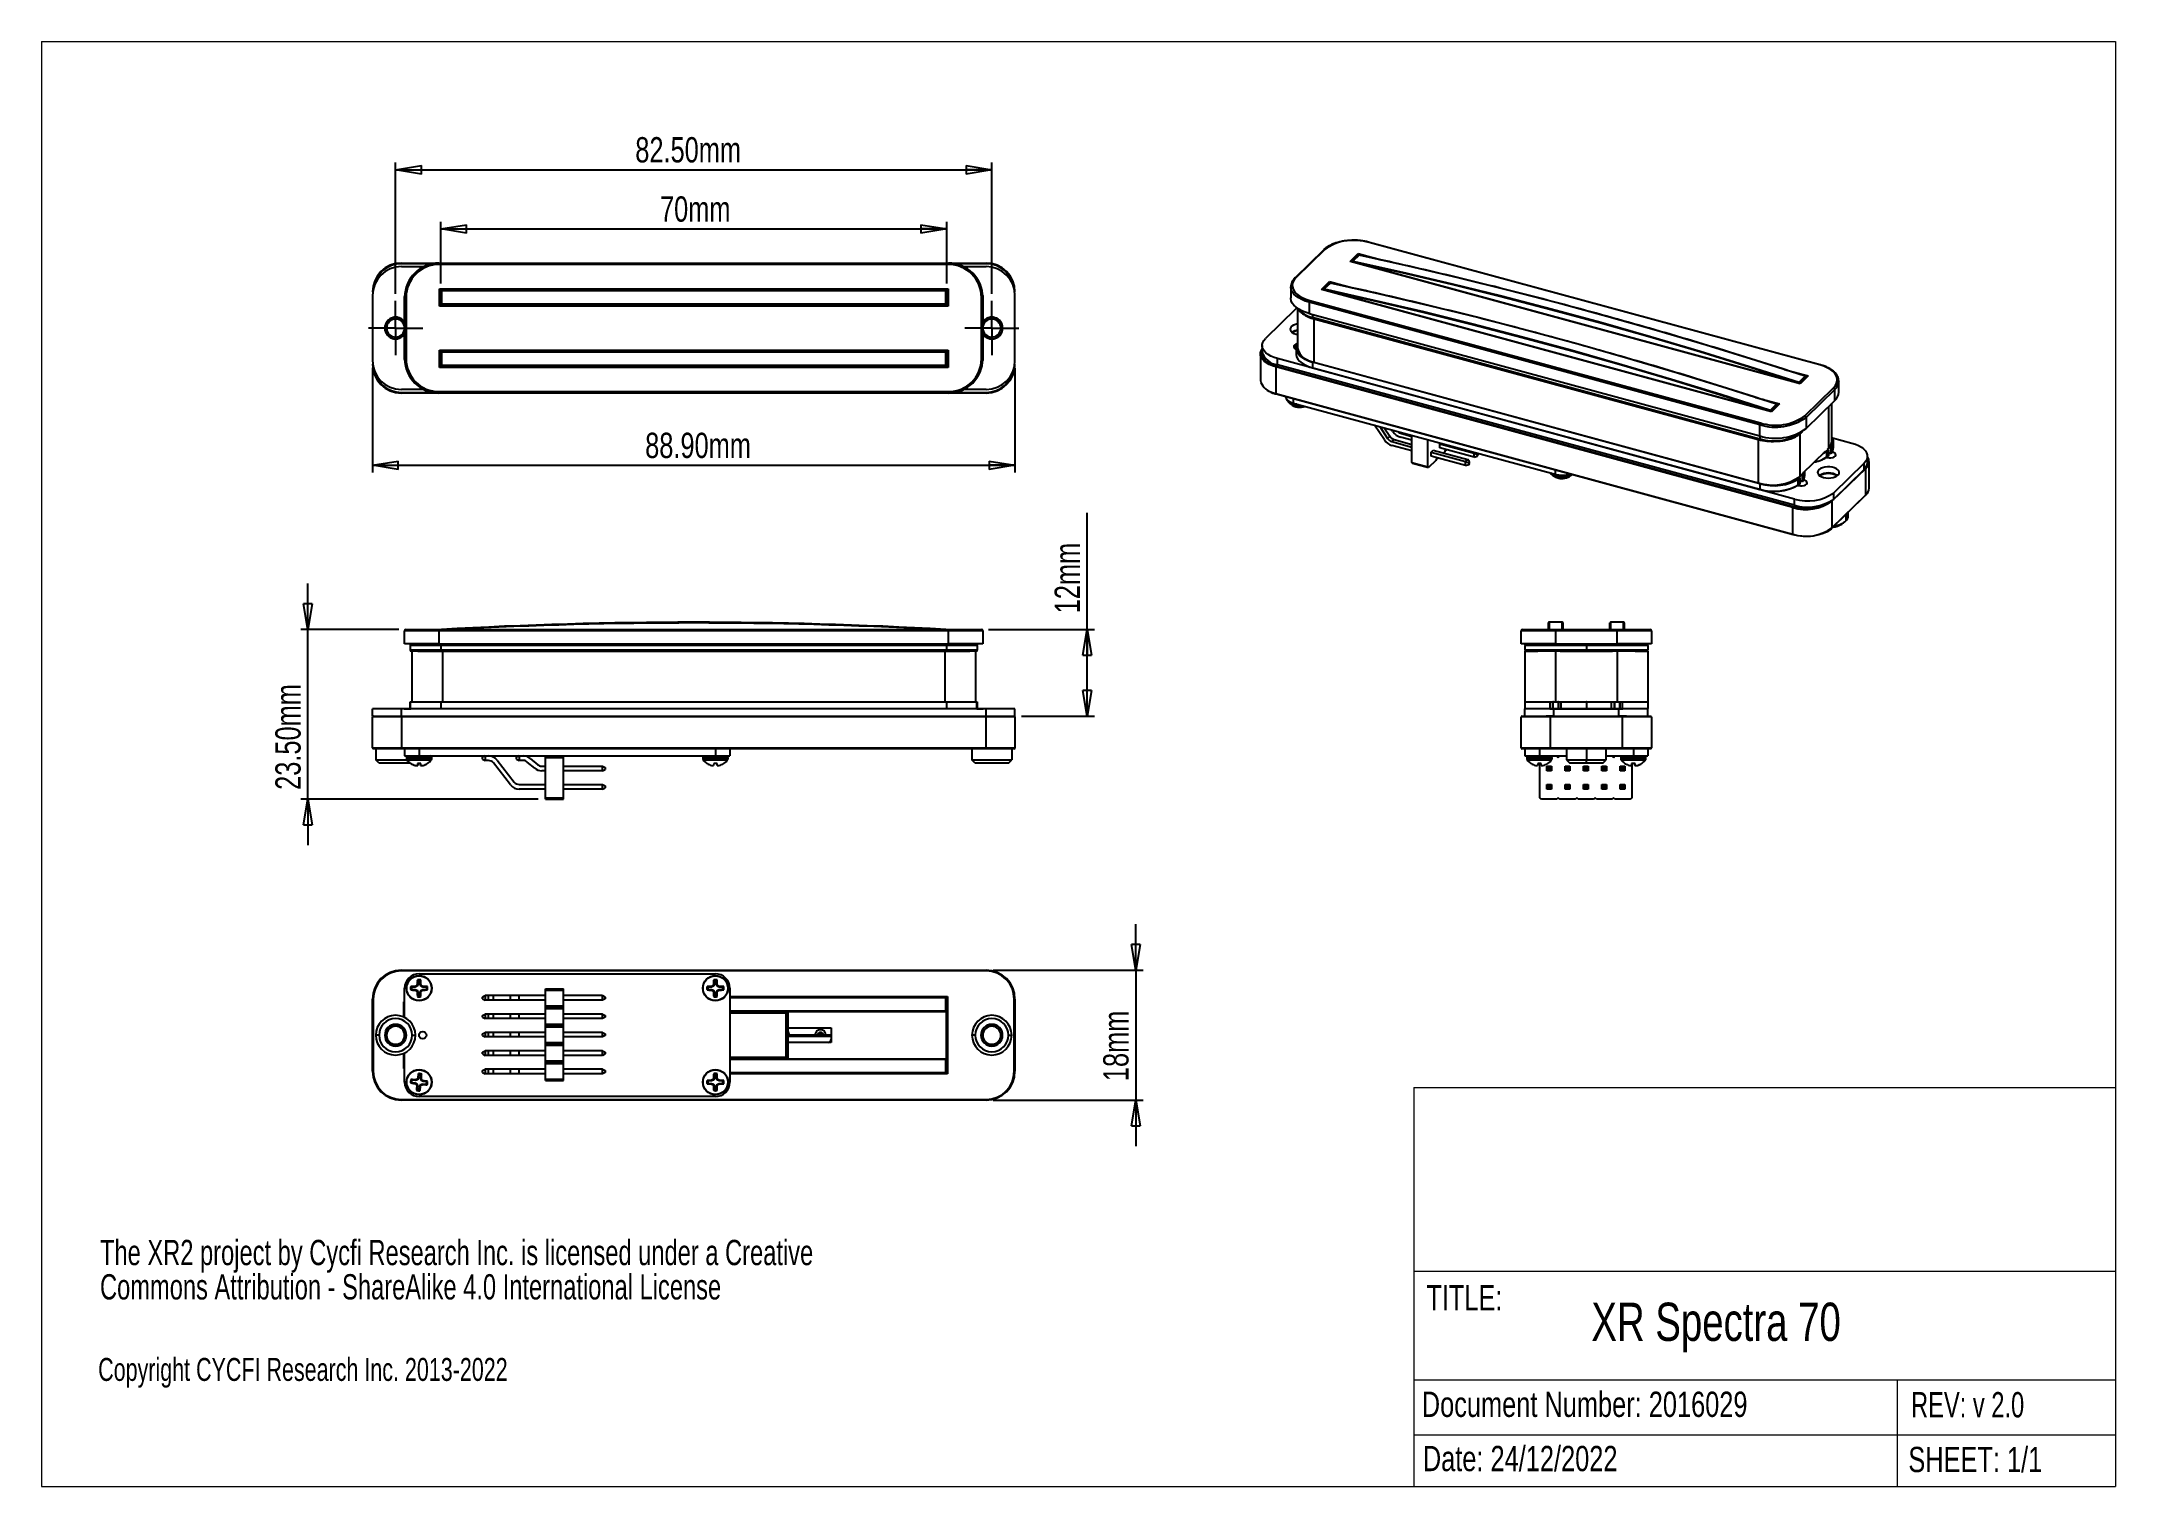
# Model space of a CAD drawing. Header units: millimetres. Extents: x 5 to 292, y 4 to 204.
import ezdxf

# ---------------------------------------------------------------- set-up
doc = ezdxf.new("R2010")
doc.units = ezdxf.units.MM
doc.layers.add('LAYER_1', color=179, linetype='Continuous')
doc.styles.add('SLDTEXTSTYLE0', font='TXT', dxfattribs={"width": 0.7})
doc.styles.add('SLDTEXTSTYLE1', font='TXT', dxfattribs={"width": 0.75})
doc.dimstyles.new('SLDDIMSTYLE0', dxfattribs={"dimtxt": 3.5, "dimasz": 3.556, "dimexe": 0, "dimexo": 0.0625, "dimgap": 0.875, "dimtad": 1, "dimrnd": 1e-09, "dimzin": 4, "dimdsep": 46, "dimtxsty": 'SLDTEXTSTYLE1', "dimblk1": 'CLOSED', "dimblk2": 'CLOSED', "dimsah": 1, "dimcen": 0.09, "dimadec": 0, "dimazin": 1, "dimtfac": 1, "dimtmove": 0, "dimatfit": 0, "dimldrblk": 'CLOSED', "dimfxl": 1, "dimfrac": 2, "dimtolj": 1, "dimtzin": 12, "dimarcsym": 0})
doc.dimstyles.new('SLDDIMSTYLE1', dxfattribs={"dimtxt": 3.5, "dimasz": 3.556, "dimexe": 0, "dimexo": 0.0625, "dimgap": 0.875, "dimtad": 1, "dimrnd": 1e-09, "dimzin": 12, "dimdsep": 46, "dimtxsty": 'SLDTEXTSTYLE1', "dimblk1": 'CLOSED', "dimblk2": 'CLOSED', "dimsah": 1, "dimcen": 0.09, "dimadec": 0, "dimazin": 3, "dimtfac": 1, "dimtofl": 0, "dimtmove": 0, "dimatfit": 3, "dimldrblk": 'CLOSED', "dimfxl": 1, "dimfrac": 2, "dimtolj": 1, "dimtzin": 12, "dimarcsym": 0})
doc.dimstyles.new('SLDDIMSTYLE2', dxfattribs={"dimtxt": 3.5, "dimasz": 3.556, "dimexe": 0, "dimexo": 0.0625, "dimgap": 0.875, "dimtad": 1, "dimrnd": 1e-09, "dimzin": 4, "dimdsep": 46, "dimtxsty": 'SLDTEXTSTYLE1', "dimblk1": 'CLOSED', "dimblk2": 'CLOSED', "dimsah": 1, "dimcen": 0.09, "dimadec": 0, "dimazin": 1, "dimtfac": 1, "dimtofl": 0, "dimtmove": 0, "dimatfit": 3, "dimldrblk": 'CLOSED', "dimfxl": 1, "dimfrac": 2, "dimtolj": 1, "dimtzin": 12, "dimarcsym": 0})
doc.dimstyles.new('SLDDIMSTYLE3', dxfattribs={"dimtxt": 3.5, "dimasz": 3.556, "dimexe": 0, "dimexo": 0.0625, "dimgap": 0.875, "dimtad": 1, "dimrnd": 1e-09, "dimzin": 12, "dimdsep": 46, "dimtxsty": 'SLDTEXTSTYLE1', "dimblk1": 'CLOSED', "dimblk2": 'CLOSED', "dimsah": 1, "dimcen": 0.09, "dimadec": 0, "dimazin": 3, "dimtfac": 1, "dimtmove": 0, "dimatfit": 0, "dimldrblk": 'CLOSED', "dimfxl": 1, "dimfrac": 2, "dimtolj": 1, "dimtzin": 12, "dimarcsym": 0})

msp = doc.modelspace()

# ---------------------------------------------------------------- texts
at = {"layer": 'LAYER_1', "attachment_point": 1}
for s, insert, char_height, style in [('TITLE:', (196.554, 32.358), 3.5, 'SLDTEXTSTYLE1'), ('XR Spectra 70', (219.393, 29.926), 5.29167, 'SLDTEXTSTYLE1'), ('Copyright CYCFI Research Inc. 2013-2022', (12.766, 22.275), 3.175, 'SLDTEXTSTYLE0'), ('Document Number: 2016029', (195.922, 17.612), 3.5, 'SLDTEXTSTYLE1'), ('REV: v 2.0', (263.626, 17.552), 3.5, 'SLDTEXTSTYLE0'), ('Date: 24/12/2022', (196.07, 10.106), 3.5, 'SLDTEXTSTYLE1'), ('SHEET: 1/1', (263.251, 9.971), 3.5, 'SLDTEXTSTYLE1')]:
    msp.add_mtext(s, dxfattribs=dict(at, insert=insert, char_height=char_height, style=style))

# ---------------------------------------------------------------- blocks, each defined once
blk = doc.blocks.new('SW_NOTE_0')
at = {"layer": 'LAYER_1', "color": 0, "char_height": 3.5, "attachment_point": 1, "style": 'SLDTEXTSTYLE0'}
for s, insert in [('The XR2 project by Cycfi Research Inc. is licensed under a Creative', (0, 4.51)), ('Commons Attribution - ShareAlike 4.0 International License', (0, -0.24))]:
    blk.add_mtext(s, dxfattribs=dict(at, insert=insert))
blk = doc.blocks.new('_Closed')
at = {"color": 0, "linetype": 'ByBlock', "lineweight": -2}
for p, q in [((-1, 0.166667), (0, 0)), ((-1, 0.166667), (-1, -0.166667)), ((0, 0), (-1, -0.166667)), ((0, 0), (-1, 0))]:
    blk.add_line(p, q, dxfattribs=at)
blk = doc.blocks.new('_D')
at = {"layer": 'LAYER_1'}
for p, q in [((41.79, 123.1), (41.79, 129.45)), ((54.38, 123.1), (40.79, 123.1)), ((41.79, 99.6), (41.79, 123.1)), ((73.65, 99.6), (40.79, 99.6)), ((41.79, 99.6), (41.79, 93.25))]:
    blk.add_line(p, q, dxfattribs=at)
at = {"layer": 'LAYER_1', "xscale": 3.556, "yscale": 3.556}
for p, rotation in [((41.79, 123.1), 270), ((41.79, 99.6), 90)]:
    blk.add_blockref('_Closed', p, dxfattribs=dict(at, rotation=rotation))
at = {"layer": 'LAYER_1', "insert": (37.28, 100.9), "char_height": 3.5, "attachment_point": 1, "rotation": 90, "style": 'SLDTEXTSTYLE1'}
blk.add_mtext('23.50mm', dxfattribs=at)
blk = doc.blocks.new('_D_1')
at = {"layer": 'LAYER_1'}
for p, q in [((149.63, 123.1), (149.63, 139.26)), ((135.98, 123.1), (150.63, 123.1)), ((149.63, 111.1), (149.63, 123.1)), ((140.53, 111.1), (150.63, 111.1))]:
    blk.add_line(p, q, dxfattribs=at)
at = {"layer": 'LAYER_1', "xscale": 3.556, "yscale": 3.556}
for p, rotation in [((149.63, 123.1), 90), ((149.63, 111.1), 270)]:
    blk.add_blockref('_Closed', p, dxfattribs=dict(at, rotation=rotation))
at = {"layer": 'LAYER_1', "insert": (145.11, 125.34), "char_height": 3.5, "attachment_point": 1, "rotation": 90, "style": 'SLDTEXTSTYLE1'}
blk.add_mtext('12mm', dxfattribs=at)
blk = doc.blocks.new('_D_2')
at = {"layer": 'LAYER_1'}
for p, q in [((53.93, 169.57), (53.93, 187.73)), ((53.93, 186.73), (136.43, 186.73)), ((136.43, 169.57), (136.43, 187.73))]:
    blk.add_line(p, q, dxfattribs=at)
at = {"layer": 'LAYER_1', "xscale": 3.556, "yscale": 3.556, "rotation": 180}
blk.add_blockref('_Closed', (53.93, 186.73, -4.2), dxfattribs=at)
at = {"layer": 'LAYER_1', "xscale": 3.556, "yscale": 3.556}
blk.add_blockref('_Closed', (136.43, 186.73, -4.2), dxfattribs=at)
at = {"layer": 'LAYER_1', "insert": (87.09, 191.24), "char_height": 3.5, "attachment_point": 1, "style": 'SLDTEXTSTYLE1'}
blk.add_mtext('82.50mm', dxfattribs=at)
blk = doc.blocks.new('_D_3')
at = {"layer": 'LAYER_1'}
for p, q in [((60.18, 170.97), (60.18, 179.53)), ((60.18, 178.53), (130.18, 178.53)), ((130.18, 170.97), (130.18, 179.53))]:
    blk.add_line(p, q, dxfattribs=at)
at = {"layer": 'LAYER_1', "xscale": 3.556, "yscale": 3.556, "rotation": 180}
blk.add_blockref('_Closed', (60.18, 178.53, -4.2), dxfattribs=at)
at = {"layer": 'LAYER_1', "xscale": 3.556, "yscale": 3.556}
blk.add_blockref('_Closed', (130.18, 178.53, -4.2), dxfattribs=at)
at = {"layer": 'LAYER_1', "insert": (90.51, 183.04), "char_height": 3.5, "attachment_point": 1, "style": 'SLDTEXTSTYLE1'}
blk.add_mtext('70mm', dxfattribs=at)
blk = doc.blocks.new('_D_4')
at = {"layer": 'LAYER_1'}
for p, q in [((50.73, 159.32), (50.73, 144.82)), ((139.63, 159.32), (139.63, 144.82)), ((50.73, 145.82), (139.63, 145.82))]:
    blk.add_line(p, q, dxfattribs=at)
at = {"layer": 'LAYER_1', "xscale": 3.556, "yscale": 3.556, "rotation": 180}
blk.add_blockref('_Closed', (50.73, 145.82, -4.2), dxfattribs=at)
at = {"layer": 'LAYER_1', "xscale": 3.556, "yscale": 3.556}
blk.add_blockref('_Closed', (139.63, 145.82, -4.2), dxfattribs=at)
at = {"layer": 'LAYER_1', "insert": (88.46, 150.33), "char_height": 3.5, "attachment_point": 1, "style": 'SLDTEXTSTYLE1'}
blk.add_mtext('88.90mm', dxfattribs=at)
blk = doc.blocks.new('SW_CENTERMARKSYMBOL_0')
at = {"layer": 'LAYER_1', "color": 0}
for p, q in [((0, 2.5), (0, 3.75)), ((-2.5, 0), (-3.75, 0)), ((0, 0), (-2.5, 0)), ((0, 0), (0, 2.5)), ((0, 0), (0, -2.5)), ((0, 0), (2.5, 0)), ((2.5, 0), (3.75, 0)), ((0, -2.5), (0, -3.75))]:
    blk.add_line(p, q, dxfattribs=at)
blk = doc.blocks.new('SW_CENTERMARKSYMBOL_1')
at = {"layer": 'LAYER_1', "color": 0}
for p, q in [((0, 2.5), (0, 3.75)), ((-2.5, 0), (-3.75, 0)), ((0, 0), (-2.5, 0)), ((0, 0), (0, 2.5)), ((0, 0), (0, -2.5)), ((0, 0), (2.5, 0)), ((2.5, 0), (3.75, 0)), ((0, -2.5), (0, -3.75))]:
    blk.add_line(p, q, dxfattribs=at)
blk = doc.blocks.new('_D_5')
at = {"layer": 'LAYER_1'}
for p, q in [((156.35, 75.95), (156.35, 82.3)), ((136.63, 75.95), (157.35, 75.95)), ((156.35, 75.95), (156.35, 57.95)), ((136.63, 57.95), (157.35, 57.95)), ((156.35, 57.95), (156.35, 51.6))]:
    blk.add_line(p, q, dxfattribs=at)
at = {"layer": 'LAYER_1', "xscale": 3.556, "yscale": 3.556}
for p, rotation in [((156.35, 75.95, 4.2), 270), ((156.35, 57.95, 4.2), 90)]:
    blk.add_blockref('_Closed', p, dxfattribs=dict(at, rotation=rotation))
at = {"layer": 'LAYER_1', "insert": (151.84, 60.59), "char_height": 3.5, "attachment_point": 1, "rotation": 90, "style": 'SLDTEXTSTYLE1'}
blk.add_mtext('18mm', dxfattribs=at)

# ---------------------------------------------------------------- dimensions: what is measured, and where the dimension line sits
at = {"layer": 'LAYER_1'}
for base, p1, p2, dimstyle, picture, middle in [((136.426, 186.73), (53.926, 168.567), (136.426, 168.567), 'SLDDIMSTYLE2', '_D_2', (97.287, 186.73)), ((130.176, 178.533), (60.176, 169.967), (130.176, 169.967), 'SLDDIMSTYLE1', '_D_3', (97.475, 178.533)), ((139.626, 145.817), (50.726, 160.317), (139.626, 160.317), 'SLDDIMSTYLE2', '_D_4', (98.657, 145.817))]:
    dim = msp.add_linear_dim(base=base, p1=p1, p2=p2, dimstyle=dimstyle, dxfattribs=at)
    dim.commit()
    dim.dimension.update_dxf_attribs({"geometry": picture, "text_midpoint": middle, "dimtype": 160})
for base, p1, p2, dimstyle, picture, middle in [((149.626, 123.096), (139.526, 111.096), (134.976, 123.096), 'SLDDIMSTYLE1', '_D_1', (149.626, 132.299)), ((41.791, 123.096), (74.655, 99.596), (55.376, 123.096), 'SLDDIMSTYLE0', '_D', (41.791, 111.095)), ((156.347, 57.946), (135.626, 75.946), (135.626, 57.946), 'SLDDIMSTYLE3', '_D_5', (156.347, 67.547))]:
    dim = msp.add_linear_dim(base=base, p1=p1, p2=p2, angle=90, dimstyle=dimstyle, dxfattribs=at)
    dim.commit()
    dim.dimension.update_dxf_attribs({"geometry": picture, "text_midpoint": middle, "dimtype": 160})

# ---------------------------------------------------------------- linework, layer by layer
at = {"color": 7, "linetype": 'Continuous', "lineweight": 18}
for p, q in [((4.92, 204.48), (291.92, 204.48)), ((4.92, 204.48), (4.92, 4.48)), ((291.92, 204.48), (291.92, 4.48)), ((194.842, 59.73), (291.92, 59.73)), ((194.842, 59.73), (194.842, 4.48)), ((291.92, 34.257), (194.842, 34.257)), ((194.842, 19.24), (291.92, 19.24)), ((261.764, 11.63), (261.764, 19.24)), ((194.842, 11.63), (291.92, 11.63)), ((261.764, 4.48), (261.764, 11.63)), ((4.92, 4.48), (291.92, 4.48))]:
    msp.add_line(p, q, dxfattribs=at)
at = {"color": 7, "linetype": 'Continuous', "lineweight": 25}
for p, q in [((182.351, 175.651), (178.384, 171.779)), ((182.49, 175.679), (178.523, 171.807)), ((185.999, 174.027), (187.119, 175.12)), ((250.989, 159.712), (188.638, 176.658)), ((251.042, 159.733), (188.69, 176.679)), ((54.726, 173.817), (59.926, 173.817)), ((54.726, 173.817), (54.726, 173.717)), ((54.726, 173.317), (57.805, 173.317)), ((59.926, 173.817), (59.926, 173.617)), ((59.926, 173.817), (130.426, 173.817)), ((130.426, 173.617), (59.926, 173.617)), ((130.426, 173.817), (135.626, 173.817)), ((130.426, 173.817), (130.426, 173.617)), ((132.547, 173.317), (135.626, 173.317)), ((135.626, 173.817), (135.626, 173.717)), ((248.262, 157.105), (185.999, 174.027)), ((248.215, 157.153), (186.151, 174.021)), ((186.304, 174.01), (186.304, 173.979)), ((187.174, 174.902), (186.334, 174.082)), ((187.239, 174.917), (186.399, 174.097)), ((59.976, 167.867), (59.976, 170.267)), ((59.976, 170.267), (130.376, 170.267)), ((59.976, 170.267), (60.176, 170.067)), ((60.176, 170.067), (60.176, 169.967)), ((60.276, 170.067), (60.176, 170.067)), ((60.27, 169.967), (60.176, 169.967)), ((60.176, 168.167), (60.176, 169.967)), ((130.082, 169.967), (60.27, 169.967)), ((60.27, 169.967), (60.27, 168.167)), ((60.276, 170.067), (130.076, 170.067)), ((130.176, 170.067), (130.076, 170.067)), ((130.082, 168.167), (130.082, 169.967)), ((130.176, 169.967), (130.082, 169.967)), ((130.376, 170.267), (130.176, 170.067)), ((130.176, 169.967), (130.176, 170.067)), ((130.176, 169.967), (130.176, 168.167)), ((130.376, 170.267), (130.376, 167.867)), ((177.798, 170.542), (177.798, 168.999)), ((177.798, 170.497), (177.798, 170.542)), ((182.032, 170.155), (183.152, 171.248)), ((244.295, 153.233), (182.032, 170.155)), ((244.248, 153.282), (182.184, 170.149)), ((182.337, 170.138), (182.337, 170.108)), ((183.207, 171.03), (182.367, 170.21)), ((183.272, 171.045), (182.432, 170.225)), ((50.726, 169.317), (50.726, 160.317)), ((55.176, 169.067), (55.376, 169.067)), ((55.176, 160.567), (55.176, 169.067)), ((55.376, 169.067), (55.376, 160.567)), ((60.176, 168.067), (59.976, 167.867)), ((130.376, 167.867), (59.976, 167.867)), ((60.27, 168.167), (60.176, 168.167)), ((60.176, 168.167), (60.176, 168.067)), ((60.176, 168.067), (60.276, 168.067)), ((60.27, 168.167), (130.082, 168.167)), ((130.076, 168.067), (60.276, 168.067)), ((130.076, 168.067), (130.176, 168.067)), ((130.176, 168.167), (130.082, 168.167)), ((130.176, 168.067), (130.176, 168.167)), ((130.176, 168.067), (130.376, 167.867)), ((134.976, 160.567), (134.976, 169.067)), ((134.976, 169.067), (135.176, 169.067)), ((135.176, 169.067), (135.176, 160.567)), ((139.626, 160.317), (139.626, 169.317)), ((178.495, 167.482), (174.294, 163.382)), ((178.495, 167.482), (178.638, 167.61)), ((178.74, 167.53), (178.74, 162.021)), ((242.682, 151.432), (180.331, 168.378)), ((180.331, 168.378), (180.331, 166.835)), ((180.331, 166.835), (242.682, 149.89)), ((180.424, 168.641), (242.776, 151.695)), ((52.426, 164.817), (52.426, 164.817)), ((137.926, 164.817), (137.926, 164.817)), ((178.524, 163.979), (178.74, 163.931)), ((180.785, 166.317), (242.695, 149.492)), ((180.826, 166.215), (242.735, 149.39)), ((181.006, 166.086), (242.473, 149.38)), ((181.006, 166.086), (181.006, 160.086)), ((59.976, 159.367), (59.976, 161.767)), ((59.976, 161.767), (130.376, 161.767)), ((59.976, 161.767), (60.176, 161.567)), ((60.176, 161.567), (60.176, 161.467)), ((60.276, 161.567), (60.176, 161.567)), ((60.176, 159.667), (60.176, 161.467)), ((60.176, 161.467), (60.27, 161.467)), ((130.082, 161.467), (60.27, 161.467)), ((60.27, 161.467), (60.27, 159.667)), ((60.276, 161.567), (130.076, 161.567)), ((130.176, 161.567), (130.076, 161.567)), ((130.082, 159.667), (130.082, 161.467)), ((130.082, 161.467), (130.176, 161.467)), ((130.376, 161.767), (130.176, 161.567)), ((130.176, 161.467), (130.176, 161.567)), ((130.176, 161.467), (130.176, 159.667)), ((130.376, 161.767), (130.376, 159.367)), ((173.599, 161.25), (173.599, 157.564)), ((173.832, 162.421), (173.832, 161.563)), ((178.21, 162.255), (178.21, 162.246)), ((178.519, 162.039), (178.519, 161.267)), ((178.716, 162.698), (178.716, 162.75)), ((178.716, 162.75), (178.74, 162.745)), ((55.176, 160.567), (55.376, 160.567)), ((60.176, 159.567), (59.976, 159.367)), ((130.376, 159.367), (59.976, 159.367)), ((60.176, 159.667), (60.27, 159.667)), ((60.176, 159.667), (60.176, 159.567)), ((60.176, 159.567), (60.276, 159.567)), ((60.27, 159.667), (130.082, 159.667)), ((130.076, 159.567), (60.276, 159.567)), ((130.076, 159.567), (130.176, 159.567)), ((130.082, 159.667), (130.176, 159.667)), ((130.176, 159.567), (130.176, 159.667)), ((130.176, 159.567), (130.376, 159.367)), ((134.976, 160.567), (135.176, 160.567)), ((247.281, 139.982), (175.732, 159.428)), ((175.732, 159.428), (175.732, 155.742)), ((175.778, 159.559), (247.328, 140.114)), ((247.515, 141.153), (175.965, 160.598)), ((175.965, 159.741), (175.965, 160.598)), ((247.515, 140.296), (175.965, 159.741)), ((242.695, 143.277), (180.785, 160.103)), ((180.785, 160.103), (180.785, 159.331)), ((180.785, 159.331), (242.695, 142.506)), ((180.795, 159.306), (242.705, 142.48)), ((181.006, 160.086), (242.473, 143.38)), ((248.141, 157.317), (248.981, 158.137)), ((249.168, 158.098), (248.204, 157.156)), ((249.065, 158.028), (248.225, 157.209)), ((249.382, 158.198), (248.262, 157.105)), ((249.076, 158.008), (249.076, 158.052)), ((57.805, 156.317), (54.726, 156.317)), ((54.726, 155.917), (54.726, 155.817)), ((59.926, 155.817), (54.726, 155.817)), ((59.926, 156.017), (130.426, 156.017)), ((59.926, 156.017), (59.926, 155.817)), ((130.426, 155.817), (59.926, 155.817)), ((130.426, 156.017), (130.426, 155.817)), ((135.626, 155.817), (130.426, 155.817)), ((135.626, 156.317), (132.547, 156.317)), ((135.626, 155.917), (135.626, 155.817)), ((175.732, 155.742), (247.281, 136.296)), ((175.752, 155.691), (247.302, 136.245)), ((248.923, 152.674), (252.89, 156.546)), ((253.067, 156.326), (249.1, 152.454)), ((253.067, 154.783), (253.067, 156.326)), ((253.615, 157.513), (253.616, 157.468)), ((253.616, 155.925), (253.616, 157.468)), ((177.516, 154.53), (177.649, 154.411)), ((178.132, 154.438), (214.393, 144.583)), ((244.175, 153.445), (245.015, 154.265)), ((245.201, 154.226), (244.237, 153.284)), ((245.098, 154.157), (244.258, 153.337)), ((245.415, 154.326), (244.295, 153.233)), ((245.11, 154.136), (245.11, 154.181)), ((249.1, 150.911), (253.067, 154.783)), ((249.1, 152.454), (249.1, 150.911)), ((252.674, 149.188), (252.674, 154.4)), ((190.749, 149.332), (189.398, 151.376)), ((190.116, 151.181), (191.195, 149.549)), ((190.715, 151.018), (191.494, 149.84)), ((191.494, 149.84), (191.195, 149.549)), ((191.935, 150.489), (191.775, 150.73)), ((192.093, 149.394), (191.795, 149.102)), ((192.093, 149.394), (194.561, 148.723)), ((192.98, 150.259), (194.561, 149.83)), ((194.561, 149.281), (192.98, 149.711)), ((194.561, 146.212), (194.561, 149.973)), ((196.772, 145.611), (196.772, 149.372)), ((242.473, 149.38), (242.473, 143.38)), ((242.682, 149.89), (242.682, 151.432)), ((252.763, 149.626), (255.448, 148.897)), ((191.795, 149.102), (194.561, 148.351)), ((194.561, 147.802), (191.795, 148.554)), ((197.864, 146.505), (196.865, 145.53)), ((197.215, 147.629), (197.514, 147.921)), ((197.215, 147.081), (197.215, 147.629)), ((197.215, 147.629), (201.976, 146.335)), ((201.976, 145.787), (197.215, 147.081)), ((197.514, 147.921), (202.275, 146.627)), ((197.957, 146.768), (197.864, 146.505)), ((197.939, 146.718), (198.05, 146.687)), ((198.05, 146.687), (197.957, 146.768)), ((198.184, 146.817), (198.05, 146.687)), ((198.4, 148.786), (198.515, 148.898)), ((198.4, 148.238), (198.4, 148.786)), ((198.4, 148.786), (203.162, 147.492)), ((203.162, 146.944), (198.4, 148.238)), ((199.049, 147.662), (198.922, 147.538)), ((199.142, 147.925), (199.049, 147.662)), ((199.125, 147.875), (199.236, 147.844)), ((199.236, 147.844), (199.142, 147.925)), ((199.369, 147.974), (199.236, 147.844)), ((201.976, 146.335), (202.275, 146.627)), ((202.542, 146.286), (202.275, 146.627)), ((203.162, 147.492), (203.277, 147.604)), ((203.162, 146.944), (203.162, 147.492)), ((203.162, 147.492), (203.603, 147.321)), ((203.162, 146.944), (203.603, 147.092)), ((203.727, 147.443), (203.603, 147.321)), ((203.603, 147.321), (203.603, 147.092)), ((203.603, 147.092), (203.727, 147.214)), ((203.727, 147.443), (203.688, 147.492)), ((203.727, 147.214), (203.727, 147.443)), ((248.56, 144.63), (251.847, 147.838)), ((251.847, 147.847), (251.989, 147.786)), ((251.989, 146.928), (251.989, 147.786)), ((252.053, 148.04), (252.183, 148.166)), ((252.211, 147.946), (252.211, 147.089)), ((252.211, 147.123), (252.211, 147.895)), ((252.211, 147.08), (252.211, 147.079)), ((252.697, 148.477), (252.462, 148.506)), ((252.566, 147.435), (252.566, 148.292)), ((252.566, 148.24), (252.566, 147.469)), ((252.566, 147.425), (252.566, 147.426)), ((252.697, 147.62), (252.697, 148.477)), ((252.697, 147.61), (252.697, 147.611)), ((252.895, 148.313), (252.895, 149.085)), ((253.204, 147.249), (253.204, 147.258)), ((257.582, 146.217), (257.582, 147.075)), ((194.561, 146.212), (196.772, 145.611)), ((194.654, 146.131), (194.561, 146.212)), ((194.654, 146.131), (196.865, 145.53)), ((196.865, 145.53), (196.772, 145.611)), ((201.976, 145.787), (201.976, 146.335)), ((201.976, 146.335), (202.417, 146.164)), ((201.976, 145.787), (202.417, 145.935)), ((202.542, 146.286), (202.417, 146.164)), ((202.417, 146.164), (202.417, 145.935)), ((202.417, 145.935), (202.542, 146.057)), ((202.542, 146.057), (202.542, 146.286)), ((213.778, 144.675), (213.91, 144.556)), ((247.839, 143.999), (248.022, 143.914)), ((248.022, 143.057), (248.022, 143.914)), ((248.216, 144.294), (248.349, 144.425)), ((248.245, 144.074), (248.245, 143.217)), ((248.245, 143.251), (248.245, 144.023)), ((248.731, 144.605), (248.56, 144.63)), ((248.599, 143.563), (248.599, 144.42)), ((248.599, 144.369), (248.599, 143.597)), ((248.599, 143.553), (248.599, 143.554)), ((248.731, 143.748), (248.731, 144.605)), ((248.731, 143.738), (248.731, 143.739)), ((248.928, 144.442), (248.928, 144.99)), ((257.353, 145.398), (252.686, 140.843)), ((252.919, 142.013), (257.119, 146.113)), ((252.919, 141.156), (257.119, 145.256)), ((257.119, 145.256), (257.119, 146.113)), ((257.353, 141.712), (257.353, 145.398)), ((257.815, 142.674), (257.815, 146.359)), ((242.695, 143.277), (242.695, 142.506)), ((247.515, 140.296), (247.515, 141.153)), ((248.245, 143.208), (248.245, 143.208)), ((249.237, 143.377), (249.237, 143.386)), ((252.667, 137.109), (257.334, 141.665)), ((252.686, 137.157), (257.353, 141.712)), ((252.686, 140.843), (252.686, 137.157)), ((252.919, 141.156), (252.919, 142.013)), ((247.281, 136.296), (247.281, 139.982)), ((254.028, 137.692), (254.387, 137.938)), ((254.939, 138.789), (254.939, 139.327)), ((213.448, 123.096), (213.448, 123.996)), ((215.348, 124.096), (213.548, 124.096)), ((215.448, 123.996), (215.448, 123.096)), ((221.948, 123.096), (221.948, 123.996)), ((223.848, 124.096), (222.048, 124.096)), ((223.948, 123.996), (223.948, 123.096)), ((55.176, 121.096), (55.176, 122.896)), ((59.926, 122.896), (55.176, 122.896)), ((59.926, 121.096), (55.176, 121.096)), ((55.376, 123.096), (59.926, 123.096)), ((55.926, 120.896), (55.926, 120.296)), ((59.926, 123.096), (59.926, 122.896)), ((59.926, 123.096), (130.426, 123.096)), ((59.926, 122.896), (59.926, 121.096)), ((130.426, 122.896), (59.926, 122.896)), ((59.926, 121.096), (130.426, 121.096)), ((60.176, 121.096), (60.176, 120.896)), ((130.176, 120.896), (60.176, 120.896)), ((60.176, 120.896), (60.176, 120.296)), ((130.176, 120.896), (130.176, 121.096)), ((130.176, 120.896), (130.176, 120.296)), ((130.426, 123.096), (134.976, 123.096)), ((130.426, 123.096), (130.426, 122.896)), ((130.426, 121.096), (130.426, 122.896)), ((135.176, 122.896), (130.426, 122.896)), ((135.176, 121.096), (130.426, 121.096)), ((134.426, 120.296), (134.426, 120.896)), ((135.176, 122.896), (135.176, 121.096)), ((209.698, 121.096), (209.698, 122.896)), ((214.448, 122.896), (209.698, 122.896)), ((214.448, 121.096), (209.698, 121.096)), ((209.898, 123.096), (214.448, 123.096)), ((218.698, 120.896), (210.198, 120.896)), ((210.198, 120.896), (210.198, 120.296)), ((213.548, 123.101), (215.348, 123.101)), ((214.448, 123.096), (222.948, 123.096)), ((214.448, 123.096), (214.448, 122.896)), ((214.448, 122.896), (214.448, 121.096)), ((222.948, 122.896), (214.448, 122.896)), ((214.448, 121.096), (222.948, 121.096)), ((218.698, 120.896), (218.698, 120.296)), ((227.198, 120.896), (218.698, 120.896)), ((222.048, 123.101), (223.848, 123.101)), ((222.948, 123.096), (227.498, 123.096)), ((222.948, 123.096), (222.948, 122.896)), ((227.698, 122.896), (222.948, 122.896)), ((222.948, 121.096), (222.948, 122.896)), ((227.698, 121.096), (222.948, 121.096)), ((227.198, 120.896), (227.198, 120.296)), ((227.698, 122.896), (227.698, 121.096)), ((56.981, 120.096), (56.126, 120.096)), ((56.176, 120.096), (56.176, 113.106)), ((56.981, 120.096), (60.426, 120.096)), ((60.176, 120.296), (130.176, 120.296)), ((60.176, 120.096), (60.176, 120.296)), ((60.426, 120.096), (60.426, 113.096)), ((60.426, 120.096), (129.926, 120.096)), ((129.926, 120.096), (129.926, 113.096)), ((129.926, 120.096), (133.371, 120.096)), ((130.176, 120.296), (130.176, 120.096)), ((134.226, 120.096), (133.371, 120.096)), ((134.176, 120.096), (134.176, 113.106)), ((210.198, 120.296), (218.698, 120.296)), ((210.198, 120.096), (210.198, 113.096)), ((210.198, 120.096), (211.959, 120.096)), ((215.082, 120.096), (211.959, 120.096)), ((214.448, 120.096), (214.448, 113.096)), ((215.082, 120.096), (222.313, 120.096)), ((218.698, 120.296), (227.198, 120.296)), ((225.437, 120.096), (222.313, 120.096)), ((222.948, 120.096), (222.948, 113.096)), ((225.437, 120.096), (227.198, 120.096)), ((227.198, 120.096), (227.198, 113.096)), ((50.726, 111.096), (50.726, 112.096)), ((54.726, 112.096), (50.726, 112.096)), ((54.726, 111.096), (54.726, 112.096)), ((135.626, 112.096), (54.726, 112.096)), ((55.126, 112.106), (55.126, 112.096)), ((55.126, 112.106), (55.926, 112.106)), ((55.926, 112.106), (56.021, 112.106)), ((55.943, 112.106), (55.943, 113.106)), ((55.943, 113.106), (55.994, 113.106)), ((60.176, 113.046), (55.943, 113.046)), ((55.943, 113.046), (55.943, 112.146)), ((55.943, 112.146), (60.176, 112.146)), ((55.994, 112.106), (55.994, 113.106)), ((55.994, 113.106), (56.234, 113.106)), ((56.044, 113.096), (59.456, 113.096)), ((59.456, 113.096), (60.426, 113.096)), ((60.176, 113.046), (60.176, 113.096)), ((130.176, 113.046), (60.176, 113.046)), ((60.176, 113.046), (60.176, 112.146)), ((60.176, 112.146), (130.176, 112.146)), ((60.176, 112.096), (60.176, 112.146)), ((60.426, 113.096), (129.926, 113.096)), ((129.926, 113.096), (130.896, 113.096)), ((130.176, 113.046), (130.176, 113.096)), ((134.409, 113.046), (130.176, 113.046)), ((130.176, 113.046), (130.176, 112.146)), ((130.176, 112.146), (134.409, 112.146)), ((130.176, 112.096), (130.176, 112.146)), ((130.896, 113.096), (134.308, 113.096)), ((134.118, 113.106), (134.358, 113.106)), ((134.331, 112.106), (135.226, 112.106)), ((134.358, 112.106), (134.358, 113.106)), ((134.358, 113.106), (134.409, 113.106)), ((134.409, 113.106), (134.409, 112.106)), ((134.409, 112.146), (134.409, 113.046)), ((135.226, 112.096), (135.226, 112.106)), ((135.626, 111.096), (135.626, 112.096)), ((139.626, 112.096), (135.626, 112.096)), ((139.626, 111.096), (139.626, 112.096)), ((210.198, 113.096), (210.31, 113.096)), ((214.068, 113.046), (210.198, 113.046)), ((210.198, 113.046), (210.198, 112.146)), ((210.198, 112.146), (214.068, 112.146)), ((210.198, 111.096), (210.198, 112.096)), ((214.198, 112.096), (210.198, 112.096)), ((210.198, 111.096), (210.198, 112.096)), ((210.31, 113.096), (214.024, 113.096)), ((213.648, 112.106), (213.648, 112.096)), ((213.648, 112.106), (215.248, 112.106)), ((213.689, 112.106), (213.689, 113.106)), ((213.689, 113.106), (214.068, 113.106)), ((214.068, 113.106), (214.068, 112.106)), ((214.17, 113.106), (214.068, 113.106)), ((214.827, 113.046), (214.068, 113.046)), ((214.068, 112.146), (214.068, 113.046)), ((214.068, 112.146), (214.827, 112.146)), ((214.108, 113.096), (214.448, 113.096)), ((214.198, 111.096), (214.198, 112.096)), ((214.198, 112.096), (223.198, 112.096)), ((214.448, 113.096), (214.734, 113.096)), ((214.827, 113.106), (214.734, 113.106)), ((214.827, 112.106), (214.827, 113.106)), ((214.827, 113.106), (215.207, 113.106)), ((218.698, 113.046), (214.827, 113.046)), ((214.827, 113.046), (214.827, 112.146)), ((214.827, 112.146), (218.698, 112.146)), ((214.872, 113.096), (215.728, 113.096)), ((215.207, 112.106), (215.207, 113.106)), ((215.248, 112.096), (215.248, 112.106)), ((215.728, 113.096), (221.667, 113.096)), ((222.568, 113.046), (218.698, 113.046)), ((218.698, 113.046), (218.698, 112.146)), ((218.698, 112.146), (222.568, 112.146)), ((218.708, 113.096), (218.708, 113.076)), ((218.708, 112.116), (218.708, 112.096)), ((221.667, 113.096), (222.524, 113.096)), ((222.148, 112.106), (222.148, 112.096)), ((222.148, 112.106), (223.748, 112.106)), ((222.189, 112.106), (222.189, 113.106)), ((222.189, 113.106), (222.568, 113.106)), ((222.568, 113.106), (222.568, 112.106)), ((222.568, 113.106), (222.662, 113.106)), ((223.327, 113.046), (222.568, 113.046)), ((222.568, 112.146), (222.568, 113.046)), ((222.568, 112.146), (223.327, 112.146)), ((222.662, 113.096), (222.948, 113.096)), ((222.948, 113.096), (223.287, 113.096)), ((223.198, 111.096), (223.198, 112.096)), ((227.198, 112.096), (223.198, 112.096)), ((223.226, 113.106), (223.327, 113.106)), ((223.327, 112.106), (223.327, 113.106)), ((223.327, 113.106), (223.707, 113.106)), ((227.198, 113.046), (223.327, 113.046)), ((223.327, 113.046), (223.327, 112.146)), ((223.327, 112.146), (227.198, 112.146)), ((223.372, 113.096), (227.086, 113.096)), ((223.707, 112.106), (223.707, 113.106)), ((223.748, 112.096), (223.748, 112.106)), ((227.086, 113.096), (227.198, 113.096)), ((227.198, 113.046), (227.198, 112.146)), ((227.198, 111.096), (227.198, 112.096)), ((50.864, 111.096), (50.726, 111.096)), ((54.726, 110.996), (50.726, 110.996)), ((50.726, 106.696), (50.726, 110.996)), ((50.864, 111.096), (54.726, 111.096)), ((54.726, 111.096), (135.626, 111.096)), ((54.726, 111.096), (54.726, 110.996)), ((135.626, 110.996), (54.726, 110.996)), ((54.726, 110.996), (54.726, 106.696)), ((135.626, 111.096), (135.626, 110.996)), ((135.626, 111.096), (139.488, 111.096)), ((135.626, 106.696), (135.626, 110.996)), ((139.626, 110.996), (135.626, 110.996)), ((139.626, 111.096), (139.488, 111.096)), ((139.626, 110.996), (139.626, 106.696)), ((213.698, 110.996), (209.698, 110.996)), ((209.698, 106.696), (209.698, 110.996)), ((209.798, 111.096), (213.158, 111.096)), ((214.198, 111.096), (213.158, 111.096)), ((213.698, 110.996), (213.698, 111.096)), ((223.698, 110.996), (213.698, 110.996)), ((213.698, 110.996), (213.698, 106.696)), ((214.198, 111.096), (223.198, 111.096)), ((224.238, 111.096), (223.198, 111.096)), ((223.698, 110.996), (223.698, 111.096)), ((227.698, 110.996), (223.698, 110.996)), ((223.698, 106.696), (223.698, 110.996)), ((224.238, 111.096), (227.598, 111.096)), ((227.698, 110.996), (227.698, 106.696)), ((50.726, 106.696), (54.726, 106.696)), ((54.726, 106.596), (50.826, 106.596)), ((51.176, 106.596), (51.176, 105.046)), ((54.726, 106.696), (135.626, 106.696)), ((54.726, 106.596), (54.726, 106.696)), ((135.626, 106.596), (54.726, 106.596)), ((55.176, 106.596), (55.176, 105.596)), ((57.176, 106.596), (57.176, 105.596)), ((98.176, 106.596), (98.176, 105.596)), ((100.176, 106.596), (100.176, 105.596)), ((133.676, 106.596), (133.676, 105.046)), ((135.626, 106.596), (135.626, 106.696)), ((135.626, 106.696), (139.626, 106.696)), ((139.526, 106.596), (135.626, 106.596)), ((139.176, 106.596), (139.176, 105.046)), ((209.698, 106.696), (213.698, 106.696)), ((213.698, 106.596), (209.798, 106.596)), ((210.198, 106.596), (210.198, 105.596)), ((212.198, 106.596), (212.198, 105.596)), ((213.698, 106.696), (223.698, 106.696)), ((213.698, 106.696), (213.698, 106.596)), ((223.698, 106.596), (213.698, 106.596)), ((215.948, 106.596), (215.948, 105.046)), ((218.698, 106.596), (218.698, 105.046)), ((221.448, 105.046), (221.448, 106.596)), ((223.698, 106.696), (227.698, 106.696)), ((223.698, 106.696), (223.698, 106.596)), ((227.598, 106.596), (223.698, 106.596)), ((225.198, 106.596), (225.198, 105.596)), ((227.198, 106.596), (227.198, 105.596)), ((51.626, 104.596), (51.176, 105.046)), ((51.176, 105.046), (55.488, 105.046)), ((55.943, 104.596), (51.626, 104.596)), ((55.176, 105.596), (57.176, 105.596)), ((55.426, 105.396), (55.426, 105.196)), ((56.016, 104.561), (55.993, 104.561)), ((56.608, 104.29), (56.607, 104.283)), ((56.797, 104.256), (56.797, 104.252)), ((56.944, 104.561), (56.919, 104.283)), ((57.408, 104.561), (56.944, 104.561)), ((57.176, 105.596), (98.176, 105.596)), ((57.346, 104.561), (57.37, 104.283)), ((57.433, 104.283), (57.408, 104.561)), ((57.477, 104.265), (57.478, 104.252)), ((58.359, 104.561), (58.336, 104.561)), ((58.926, 105.196), (58.926, 105.396)), ((66.339, 105.596), (65.939, 105.409)), ((65.939, 105.142), (65.939, 105.409)), ((65.939, 105.142), (66.339, 104.956)), ((66.339, 105.596), (66.339, 104.956)), ((66.789, 104.956), (66.339, 104.956)), ((69.844, 101.582), (67.467, 104.625)), ((67.971, 105.019), (70.349, 101.976)), ((71.039, 105.596), (70.639, 105.409)), ((70.639, 105.142), (70.639, 105.409)), ((70.639, 105.142), (71.039, 104.956)), ((71.039, 105.596), (71.039, 104.956)), ((71.596, 104.956), (71.039, 104.956)), ((73.171, 103.897), (72.148, 104.755)), ((72.56, 105.245), (73.582, 104.387)), ((74.135, 104.186), (74.655, 104.186)), ((74.655, 103.546), (74.135, 103.546)), ((74.655, 105.396), (74.655, 105.596)), ((74.655, 99.796), (74.655, 105.396)), ((74.655, 105.396), (77.155, 105.396)), ((77.155, 105.396), (77.155, 105.596)), ((77.155, 99.796), (77.155, 105.396)), ((77.155, 104.186), (82.539, 104.186)), ((82.539, 103.546), (77.155, 103.546)), ((82.539, 103.546), (82.539, 104.186)), ((82.539, 104.186), (82.939, 103.999)), ((82.539, 103.546), (82.939, 103.732)), ((82.939, 103.999), (82.939, 103.732)), ((96.426, 105.396), (96.426, 105.196)), ((97.016, 104.561), (96.993, 104.561)), ((97.944, 104.561), (97.919, 104.283)), ((98.408, 104.561), (97.944, 104.561)), ((98.176, 105.596), (100.176, 105.596)), ((98.433, 104.283), (98.408, 104.561)), ((99.359, 104.561), (99.336, 104.561)), ((99.926, 105.196), (99.926, 105.396)), ((133.676, 105.046), (139.176, 105.046)), ((134.126, 104.596), (133.676, 105.046)), ((138.726, 104.596), (134.126, 104.596)), ((138.726, 104.596), (139.176, 105.046)), ((210.198, 105.596), (212.198, 105.596)), ((210.448, 105.396), (210.448, 105.196)), ((211.038, 104.561), (211.015, 104.561)), ((211.965, 104.561), (211.941, 104.283)), ((212.43, 104.561), (211.965, 104.561)), ((212.198, 105.596), (215.948, 105.596)), ((212.276, 99.796), (212.276, 104.561)), ((212.454, 104.283), (212.43, 104.561)), ((213.226, 104.186), (213.412, 103.999)), ((213.226, 104.186), (213.866, 104.186)), ((213.226, 103.546), (213.226, 104.186)), ((213.226, 103.546), (213.412, 103.732)), ((213.866, 103.546), (213.226, 103.546)), ((213.381, 104.561), (213.358, 104.561)), ((213.679, 103.999), (213.412, 103.999)), ((213.412, 103.999), (213.412, 103.732)), ((213.412, 103.732), (213.679, 103.732)), ((213.679, 103.999), (213.866, 104.186)), ((213.679, 103.732), (213.679, 103.999)), ((213.679, 103.732), (213.866, 103.546)), ((213.866, 104.186), (213.866, 103.546)), ((213.948, 105.196), (213.948, 105.396)), ((214.616, 105.596), (214.816, 105.396)), ((214.816, 105.396), (215.016, 105.596)), ((215.766, 104.186), (215.952, 103.999)), ((215.766, 104.186), (216.406, 104.186)), ((215.766, 103.546), (215.766, 104.186)), ((215.766, 103.546), (215.952, 103.732)), ((216.406, 103.546), (215.766, 103.546)), ((215.948, 105.046), (216.398, 104.596)), ((215.948, 105.046), (218.698, 105.046)), ((216.219, 103.999), (215.952, 103.999)), ((215.952, 103.999), (215.952, 103.732)), ((215.952, 103.732), (216.219, 103.732)), ((216.219, 103.999), (216.406, 104.186)), ((216.219, 103.732), (216.219, 103.999)), ((216.219, 103.732), (216.406, 103.546)), ((218.698, 104.596), (216.398, 104.596)), ((216.406, 104.186), (216.406, 103.546)), ((218.306, 104.186), (218.492, 103.999)), ((218.306, 104.186), (218.946, 104.186)), ((218.306, 103.546), (218.306, 104.186)), ((218.306, 103.546), (218.492, 103.732)), ((218.946, 103.546), (218.306, 103.546)), ((218.759, 103.999), (218.492, 103.999)), ((218.492, 103.999), (218.492, 103.732)), ((218.492, 103.732), (218.759, 103.732)), ((218.698, 105.046), (221.448, 105.046)), ((218.698, 104.596), (218.698, 105.046)), ((220.998, 104.596), (218.698, 104.596)), ((218.759, 103.999), (218.946, 104.186)), ((218.759, 103.732), (218.759, 103.999)), ((218.759, 103.732), (218.946, 103.546)), ((218.946, 104.186), (218.946, 103.546)), ((220.846, 104.186), (221.032, 103.999)), ((220.846, 104.186), (221.486, 104.186)), ((220.846, 103.546), (220.846, 104.186)), ((220.846, 103.546), (221.032, 103.732)), ((221.486, 103.546), (220.846, 103.546)), ((220.998, 104.596), (221.448, 105.046)), ((221.299, 103.999), (221.032, 103.999)), ((221.032, 103.999), (221.032, 103.732)), ((221.032, 103.732), (221.299, 103.732)), ((221.299, 103.999), (221.486, 104.186)), ((221.299, 103.732), (221.299, 103.999)), ((221.299, 103.732), (221.486, 103.546)), ((221.448, 105.596), (225.198, 105.596)), ((221.486, 104.186), (221.486, 103.546)), ((222.236, 105.596), (222.436, 105.396)), ((222.436, 105.396), (222.636, 105.596)), ((223.386, 104.186), (223.572, 103.999)), ((223.386, 104.186), (224.026, 104.186)), ((223.386, 103.546), (223.386, 104.186)), ((223.386, 103.546), (223.572, 103.732)), ((224.026, 103.546), (223.386, 103.546)), ((223.448, 105.396), (223.448, 105.196)), ((223.839, 103.999), (223.572, 103.999)), ((223.572, 103.999), (223.572, 103.732)), ((223.572, 103.732), (223.839, 103.732)), ((223.839, 103.999), (224.026, 104.186)), ((223.839, 103.732), (223.839, 103.999)), ((223.839, 103.732), (224.026, 103.546)), ((224.038, 104.561), (224.015, 104.561)), ((224.026, 104.186), (224.026, 103.546)), ((224.965, 104.561), (224.941, 104.283)), ((225.43, 104.561), (224.965, 104.561)), ((224.976, 104.561), (224.976, 99.796)), ((225.198, 105.596), (227.198, 105.596)), ((225.368, 104.561), (225.391, 104.283)), ((225.454, 104.283), (225.43, 104.561)), ((225.499, 104.265), (225.499, 104.252)), ((226.381, 104.561), (226.358, 104.561)), ((226.948, 105.196), (226.948, 105.396)), ((71.026, 101.646), (74.655, 101.646)), ((74.655, 101.006), (71.026, 101.006)), ((77.155, 101.646), (82.539, 101.646)), ((82.539, 101.006), (77.155, 101.006)), ((82.539, 101.006), (82.539, 101.646)), ((82.539, 101.646), (82.939, 101.459)), ((82.539, 101.006), (82.939, 101.192)), ((82.939, 101.459), (82.939, 101.192)), ((213.226, 101.646), (213.412, 101.459)), ((213.226, 101.646), (213.866, 101.646)), ((213.226, 101.006), (213.226, 101.646)), ((213.226, 101.006), (213.412, 101.192)), ((213.866, 101.006), (213.226, 101.006)), ((213.679, 101.459), (213.412, 101.459)), ((213.412, 101.459), (213.412, 101.192)), ((213.412, 101.192), (213.679, 101.192)), ((213.679, 101.459), (213.866, 101.646)), ((213.679, 101.192), (213.679, 101.459)), ((213.679, 101.192), (213.866, 101.006)), ((213.866, 101.646), (213.866, 101.006)), ((215.766, 101.646), (215.952, 101.459)), ((215.766, 101.646), (216.406, 101.646)), ((215.766, 101.006), (215.766, 101.646)), ((215.766, 101.006), (215.952, 101.192)), ((216.406, 101.006), (215.766, 101.006)), ((216.219, 101.459), (215.952, 101.459)), ((215.952, 101.459), (215.952, 101.192)), ((215.952, 101.192), (216.219, 101.192)), ((216.219, 101.459), (216.406, 101.646)), ((216.219, 101.192), (216.219, 101.459)), ((216.219, 101.192), (216.406, 101.006)), ((216.406, 101.646), (216.406, 101.006)), ((218.306, 101.646), (218.492, 101.459)), ((218.306, 101.646), (218.946, 101.646)), ((218.306, 101.006), (218.306, 101.646)), ((218.306, 101.006), (218.492, 101.192)), ((218.946, 101.006), (218.306, 101.006)), ((218.759, 101.459), (218.492, 101.459)), ((218.492, 101.459), (218.492, 101.192)), ((218.492, 101.192), (218.759, 101.192)), ((218.759, 101.459), (218.946, 101.646)), ((218.759, 101.192), (218.759, 101.459)), ((218.759, 101.192), (218.946, 101.006)), ((218.946, 101.646), (218.946, 101.006)), ((220.846, 101.646), (221.032, 101.459)), ((220.846, 101.646), (221.486, 101.646)), ((220.846, 101.006), (220.846, 101.646)), ((220.846, 101.006), (221.032, 101.192)), ((221.486, 101.006), (220.846, 101.006)), ((221.299, 101.459), (221.032, 101.459)), ((221.032, 101.459), (221.032, 101.192)), ((221.032, 101.192), (221.299, 101.192)), ((221.299, 101.459), (221.486, 101.646)), ((221.299, 101.192), (221.299, 101.459)), ((221.299, 101.192), (221.486, 101.006)), ((221.486, 101.646), (221.486, 101.006)), ((223.386, 101.646), (223.572, 101.459)), ((223.386, 101.646), (224.026, 101.646)), ((223.386, 101.006), (223.386, 101.646)), ((223.386, 101.006), (223.572, 101.192)), ((224.026, 101.006), (223.386, 101.006)), ((223.839, 101.459), (223.572, 101.459)), ((223.572, 101.459), (223.572, 101.192)), ((223.572, 101.192), (223.839, 101.192)), ((223.839, 101.459), (224.026, 101.646)), ((223.839, 101.192), (223.839, 101.459)), ((223.839, 101.192), (224.026, 101.006)), ((224.026, 101.646), (224.026, 101.006)), ((74.655, 99.596), (74.655, 99.796)), ((74.655, 99.796), (77.155, 99.796)), ((74.655, 99.596), (77.155, 99.596)), ((77.155, 99.596), (77.155, 99.796)), ((212.476, 99.596), (212.276, 99.796)), ((214.616, 99.596), (212.476, 99.596)), ((214.816, 99.796), (214.616, 99.596)), ((215.016, 99.596), (214.816, 99.796)), ((217.156, 99.596), (215.016, 99.596)), ((217.356, 99.796), (217.156, 99.596)), ((217.556, 99.596), (217.356, 99.796)), ((219.696, 99.596), (217.556, 99.596)), ((219.896, 99.796), (219.696, 99.596)), ((220.096, 99.596), (219.896, 99.796)), ((222.236, 99.596), (220.096, 99.596)), ((222.436, 99.796), (222.236, 99.596)), ((222.636, 99.596), (222.436, 99.796)), ((224.776, 99.596), (222.636, 99.596)), ((224.976, 99.796), (224.776, 99.596)), ((54.726, 75.846), (54.726, 75.946)), ((54.726, 75.946), (135.626, 75.946)), ((135.626, 75.846), (54.726, 75.846)), ((57.176, 75.446), (98.176, 75.446)), ((135.626, 75.846), (135.626, 75.946)), ((50.726, 61.946), (50.726, 71.946)), ((50.826, 71.946), (50.726, 71.946)), ((50.826, 71.946), (50.826, 61.946)), ((55.176, 69.396), (55.176, 73.446)), ((56.139, 73.612), (56.016, 73.679)), ((56.139, 73.28), (56.016, 73.214)), ((56.651, 73.612), (56.139, 73.612)), ((56.139, 73.28), (56.651, 73.28)), ((56.651, 73.612), (56.633, 73.703)), ((56.651, 73.28), (56.633, 73.19)), ((56.905, 73.718), (56.651, 73.612)), ((56.651, 73.28), (56.905, 73.175)), ((56.905, 73.718), (56.833, 73.789)), ((56.905, 73.175), (56.833, 73.104)), ((57.01, 73.971), (56.905, 73.718)), ((56.905, 73.175), (57.01, 72.921)), ((57.01, 73.971), (56.919, 73.989)), ((57.01, 72.921), (56.919, 72.903)), ((57.01, 74.483), (56.944, 74.606)), ((57.01, 72.409), (56.944, 72.286)), ((57.01, 74.483), (57.01, 73.971)), ((57.01, 72.921), (57.01, 72.409)), ((57.342, 74.483), (57.408, 74.606)), ((57.342, 73.971), (57.342, 74.483)), ((57.342, 73.971), (57.433, 73.989)), ((57.447, 73.718), (57.342, 73.971)), ((57.342, 72.921), (57.447, 73.175)), ((57.342, 72.921), (57.433, 72.903)), ((57.342, 72.409), (57.342, 72.921)), ((57.342, 72.409), (57.408, 72.286)), ((57.447, 73.718), (57.518, 73.789)), ((57.701, 73.612), (57.447, 73.718)), ((57.447, 73.175), (57.701, 73.28)), ((57.447, 73.175), (57.518, 73.104)), ((57.701, 73.612), (57.719, 73.703)), ((58.213, 73.612), (57.701, 73.612)), ((57.701, 73.28), (57.719, 73.19)), ((57.701, 73.28), (58.213, 73.28)), ((58.213, 73.612), (58.336, 73.679)), ((58.213, 73.28), (58.336, 73.214)), ((65.939, 72.232), (66.339, 72.418)), ((65.939, 71.965), (65.939, 72.232)), ((65.939, 71.965), (66.339, 71.778)), ((66.339, 72.418), (66.339, 71.778)), ((66.789, 72.418), (66.339, 72.418)), ((66.789, 71.778), (66.339, 71.778)), ((66.789, 71.778), (66.789, 72.418)), ((67.467, 72.418), (66.789, 72.418)), ((67.467, 71.778), (66.789, 71.778)), ((67.467, 71.778), (67.467, 72.418)), ((69.844, 72.418), (67.467, 72.418)), ((69.844, 71.778), (67.467, 71.778)), ((69.844, 71.778), (69.844, 72.418)), ((71.026, 72.418), (69.844, 72.418)), ((71.026, 71.778), (69.844, 71.778)), ((71.026, 71.778), (71.026, 72.418)), ((74.655, 72.418), (71.026, 72.418)), ((74.655, 71.778), (71.026, 71.778)), ((74.655, 73.368), (77.155, 73.368)), ((74.655, 73.168), (74.655, 73.368)), ((74.655, 73.168), (77.155, 73.168)), ((74.655, 71.028), (74.655, 73.168)), ((77.155, 73.168), (77.155, 73.368)), ((77.155, 71.028), (77.155, 73.168)), ((82.539, 72.418), (77.155, 72.418)), ((82.539, 71.778), (77.155, 71.778)), ((82.539, 71.778), (82.539, 72.418)), ((82.539, 72.418), (82.939, 72.232)), ((82.939, 71.965), (82.539, 71.778)), ((82.939, 72.232), (82.939, 71.965)), ((97.139, 73.612), (97.016, 73.679)), ((97.139, 73.28), (97.016, 73.214)), ((97.651, 73.612), (97.139, 73.612)), ((97.139, 73.28), (97.651, 73.28)), ((97.651, 73.612), (97.633, 73.703)), ((97.651, 73.28), (97.633, 73.19)), ((97.905, 73.718), (97.651, 73.612)), ((97.651, 73.28), (97.905, 73.175)), ((97.905, 73.718), (97.833, 73.789)), ((97.905, 73.175), (97.833, 73.104)), ((98.01, 73.971), (97.905, 73.718)), ((97.905, 73.175), (98.01, 72.921)), ((98.01, 73.971), (97.919, 73.989)), ((98.01, 72.921), (97.919, 72.903)), ((98.01, 74.483), (97.944, 74.606)), ((98.01, 72.409), (97.944, 72.286)), ((98.01, 74.483), (98.01, 73.971)), ((98.01, 72.921), (98.01, 72.409)), ((98.342, 74.483), (98.408, 74.606)), ((98.342, 73.971), (98.342, 74.483)), ((98.342, 73.971), (98.433, 73.989)), ((98.447, 73.718), (98.342, 73.971)), ((98.342, 72.921), (98.447, 73.175)), ((98.342, 72.921), (98.433, 72.903)), ((98.342, 72.409), (98.342, 72.921)), ((98.342, 72.409), (98.408, 72.286)), ((98.447, 73.718), (98.518, 73.789)), ((98.701, 73.612), (98.447, 73.718)), ((98.447, 73.175), (98.701, 73.28)), ((98.447, 73.175), (98.518, 73.104)), ((98.701, 73.612), (98.719, 73.703)), ((99.213, 73.612), (98.701, 73.612)), ((98.701, 73.28), (98.719, 73.19)), ((98.701, 73.28), (99.213, 73.28)), ((99.213, 73.612), (99.336, 73.679)), ((99.213, 73.28), (99.336, 73.214)), ((100.176, 73.446), (100.176, 60.446)), ((130.176, 72.196), (100.176, 72.196)), ((130.076, 72.196), (130.076, 72.096)), ((130.176, 72.096), (130.076, 72.096)), ((130.076, 70.296), (130.076, 72.096)), ((130.276, 72.296), (130.176, 72.196)), ((130.176, 61.696), (130.176, 72.196)), ((130.276, 72.296), (130.276, 61.596)), ((139.526, 61.946), (139.526, 71.946)), ((139.626, 71.946), (139.526, 71.946)), ((139.626, 71.946), (139.626, 61.946)), ((55.176, 71.446), (55.076, 71.546)), ((65.939, 69.692), (66.339, 69.878)), ((65.939, 69.425), (65.939, 69.692)), ((65.939, 69.425), (66.339, 69.238)), ((66.339, 69.878), (66.339, 69.238)), ((66.789, 69.878), (66.339, 69.878)), ((66.789, 69.238), (66.339, 69.238)), ((66.789, 69.238), (66.789, 69.878)), ((67.467, 69.878), (66.789, 69.878)), ((67.467, 69.238), (66.789, 69.238)), ((67.467, 69.238), (67.467, 69.878)), ((69.844, 69.878), (67.467, 69.878)), ((69.844, 69.238), (67.467, 69.238)), ((69.844, 69.238), (69.844, 69.878)), ((71.026, 69.878), (69.844, 69.878)), ((71.026, 69.238), (69.844, 69.238)), ((71.026, 69.238), (71.026, 69.878)), ((74.655, 69.878), (71.026, 69.878)), ((74.655, 69.238), (71.026, 69.238)), ((74.655, 71.028), (77.155, 71.028)), ((74.655, 70.828), (74.655, 71.028)), ((74.655, 70.828), (77.155, 70.828)), ((74.655, 70.628), (74.655, 70.828)), ((74.655, 70.628), (77.155, 70.628)), ((74.655, 68.488), (74.655, 70.628)), ((77.155, 70.828), (77.155, 71.028)), ((77.155, 70.628), (77.155, 70.828)), ((77.155, 68.488), (77.155, 70.628)), ((82.539, 69.878), (77.155, 69.878)), ((82.539, 69.238), (77.155, 69.238)), ((82.539, 69.238), (82.539, 69.878)), ((82.539, 69.878), (82.939, 69.692)), ((82.939, 69.425), (82.539, 69.238)), ((82.939, 69.692), (82.939, 69.425)), ((100.176, 70.196), (108.176, 70.196)), ((107.976, 69.996), (108.176, 70.196)), ((107.976, 63.896), (107.976, 69.996)), ((130.076, 70.196), (108.176, 70.196)), ((108.176, 70.196), (108.176, 63.696)), ((130.076, 70.196), (130.076, 70.296)), ((130.176, 70.296), (130.076, 70.296)), ((130.176, 70.196), (130.076, 70.196)), ((51.626, 66.946), (51.176, 66.946)), ((52.444, 66.946), (52.426, 66.946)), ((55.408, 66.946), (55.426, 66.946)), ((56.226, 66.946), (56.676, 66.946)), ((65.939, 67.152), (66.339, 67.338)), ((65.939, 66.885), (65.939, 67.152)), ((65.939, 66.885), (66.339, 66.698)), ((66.339, 67.338), (66.339, 66.698)), ((66.789, 67.338), (66.339, 67.338)), ((66.789, 66.698), (66.339, 66.698)), ((66.789, 66.698), (66.789, 67.338)), ((67.467, 67.338), (66.789, 67.338)), ((67.467, 66.698), (66.789, 66.698)), ((67.467, 66.698), (67.467, 67.338)), ((69.844, 67.338), (67.467, 67.338)), ((69.844, 66.698), (67.467, 66.698)), ((69.844, 66.698), (69.844, 67.338)), ((71.026, 67.338), (69.844, 67.338)), ((71.026, 66.698), (69.844, 66.698)), ((71.026, 66.698), (71.026, 67.338)), ((74.655, 67.338), (71.026, 67.338)), ((74.655, 66.698), (71.026, 66.698)), ((74.655, 68.488), (77.155, 68.488)), ((74.655, 68.288), (74.655, 68.488)), ((74.655, 68.288), (77.155, 68.288)), ((74.655, 68.088), (74.655, 68.288)), ((74.655, 68.088), (77.155, 68.088)), ((74.655, 65.948), (74.655, 68.088)), ((77.155, 68.288), (77.155, 68.488)), ((77.155, 68.088), (77.155, 68.288)), ((77.155, 65.948), (77.155, 68.088)), ((82.539, 67.338), (77.155, 67.338)), ((82.539, 66.698), (77.155, 66.698)), ((82.539, 66.698), (82.539, 67.338)), ((82.539, 67.338), (82.939, 67.152)), ((82.939, 66.885), (82.539, 66.698)), ((82.939, 67.152), (82.939, 66.885)), ((108.176, 67.946), (114.176, 67.946)), ((108.398, 66.936), (108.176, 66.936)), ((108.398, 66.936), (108.398, 66.946)), ((111.954, 66.946), (108.398, 66.946)), ((111.954, 66.936), (111.954, 66.946)), ((112.336, 66.936), (111.954, 66.936)), ((113.096, 66.946), (112.336, 66.946)), ((112.336, 66.936), (112.336, 66.946)), ((113.096, 66.936), (113.096, 66.946)), ((113.478, 66.936), (113.096, 66.936)), ((113.478, 66.936), (113.478, 66.946)), ((114.176, 66.946), (113.478, 66.946)), ((114.176, 67.946), (114.176, 65.946)), ((134.126, 66.946), (133.676, 66.946)), ((134.944, 66.946), (134.926, 66.946)), ((137.908, 66.946), (137.926, 66.946)), ((138.726, 66.946), (139.176, 66.946)), ((55.176, 60.446), (55.176, 64.497)), ((65.939, 64.612), (66.339, 64.798)), ((65.939, 64.345), (65.939, 64.612)), ((65.939, 64.345), (66.339, 64.158)), ((66.339, 64.798), (66.339, 64.158)), ((66.789, 64.798), (66.339, 64.798)), ((66.789, 64.158), (66.339, 64.158)), ((66.789, 64.158), (66.789, 64.798)), ((67.467, 64.798), (66.789, 64.798)), ((67.467, 64.158), (66.789, 64.158)), ((67.467, 64.158), (67.467, 64.798)), ((69.844, 64.798), (67.467, 64.798)), ((69.844, 64.158), (67.467, 64.158)), ((69.844, 64.158), (69.844, 64.798)), ((71.026, 64.798), (69.844, 64.798)), ((71.026, 64.158), (69.844, 64.158)), ((71.026, 64.158), (71.026, 64.798)), ((74.655, 64.798), (71.026, 64.798)), ((74.655, 64.158), (71.026, 64.158)), ((74.655, 65.948), (77.155, 65.948)), ((74.655, 65.748), (74.655, 65.948)), ((74.655, 65.748), (77.155, 65.748)), ((74.655, 65.548), (74.655, 65.748)), ((74.655, 65.548), (77.155, 65.548)), ((74.655, 63.408), (74.655, 65.548)), ((74.655, 63.408), (77.155, 63.408)), ((74.655, 63.208), (74.655, 63.408)), ((74.655, 63.208), (77.155, 63.208)), ((74.655, 63.008), (74.655, 63.208)), ((77.155, 65.748), (77.155, 65.948)), ((77.155, 65.548), (77.155, 65.748)), ((77.155, 63.408), (77.155, 65.548)), ((82.539, 64.798), (77.155, 64.798)), ((82.539, 64.158), (77.155, 64.158)), ((77.155, 63.208), (77.155, 63.408)), ((77.155, 63.008), (77.155, 63.208)), ((82.539, 64.158), (82.539, 64.798)), ((82.539, 64.798), (82.939, 64.612)), ((82.939, 64.345), (82.539, 64.158)), ((82.939, 64.612), (82.939, 64.345)), ((108.176, 63.696), (100.176, 63.696)), ((107.976, 63.896), (108.176, 63.696)), ((114.176, 65.946), (108.176, 65.946)), ((108.176, 63.696), (130.076, 63.696)), ((130.076, 63.696), (130.176, 63.696)), ((130.076, 63.596), (130.076, 63.696)), ((130.076, 63.596), (130.176, 63.596)), ((130.076, 61.796), (130.076, 63.596)), ((50.826, 61.946), (50.726, 61.946)), ((55.176, 62.446), (55.076, 62.346)), ((56.127, 60.398), (55.997, 60.346)), ((56.165, 60.728), (56.049, 60.808)), ((56.127, 60.398), (56.636, 60.34)), ((56.673, 60.671), (56.165, 60.728)), ((56.636, 60.34), (56.607, 60.253)), ((56.636, 60.34), (56.876, 60.207)), ((56.673, 60.671), (56.665, 60.762)), ((56.937, 60.746), (56.673, 60.671)), ((56.937, 60.746), (56.874, 60.825)), ((57.07, 60.987), (56.937, 60.746)), ((57.07, 60.987), (56.982, 61.015)), ((57.128, 61.495), (57.07, 60.987)), ((57.128, 61.495), (57.076, 61.625)), ((57.4, 60.949), (57.458, 61.458)), ((57.4, 60.949), (57.492, 60.957)), ((57.476, 60.685), (57.4, 60.949)), ((57.458, 61.458), (57.538, 61.573)), ((57.476, 60.685), (57.555, 60.748)), ((57.716, 60.552), (57.476, 60.685)), ((57.716, 60.552), (57.744, 60.64)), ((58.225, 60.494), (57.716, 60.552)), ((58.225, 60.494), (58.355, 60.546)), ((65.939, 62.072), (66.339, 62.258)), ((65.939, 61.805), (65.939, 62.072)), ((65.939, 61.805), (66.339, 61.618)), ((66.339, 62.258), (66.339, 61.618)), ((66.789, 62.258), (66.339, 62.258)), ((66.789, 61.618), (66.339, 61.618)), ((66.789, 61.618), (66.789, 62.258)), ((67.467, 62.258), (66.789, 62.258)), ((67.467, 61.618), (66.789, 61.618)), ((67.467, 61.618), (67.467, 62.258)), ((69.844, 62.258), (67.467, 62.258)), ((69.844, 61.618), (67.467, 61.618)), ((69.844, 61.618), (69.844, 62.258)), ((71.026, 62.258), (69.844, 62.258)), ((71.026, 61.618), (69.844, 61.618)), ((71.026, 61.618), (71.026, 62.258)), ((74.655, 62.258), (71.026, 62.258)), ((74.655, 61.618), (71.026, 61.618)), ((74.655, 60.868), (74.655, 63.008)), ((74.655, 63.008), (77.155, 63.008)), ((74.655, 60.868), (77.155, 60.868)), ((74.655, 60.668), (74.655, 60.868)), ((74.655, 60.668), (77.155, 60.668)), ((77.155, 60.868), (77.155, 63.008)), ((82.539, 62.258), (77.155, 62.258)), ((82.539, 61.618), (77.155, 61.618)), ((77.155, 60.668), (77.155, 60.868)), ((82.539, 61.618), (82.539, 62.258)), ((82.539, 62.258), (82.939, 62.072)), ((82.939, 61.805), (82.539, 61.618)), ((82.939, 62.072), (82.939, 61.805)), ((97.139, 60.612), (97.016, 60.679)), ((97.139, 60.28), (97.016, 60.214)), ((97.651, 60.612), (97.139, 60.612)), ((97.139, 60.28), (97.651, 60.28)), ((97.651, 60.612), (97.633, 60.703)), ((97.651, 60.28), (97.633, 60.19)), ((97.905, 60.718), (97.651, 60.612)), ((97.651, 60.28), (97.905, 60.175)), ((97.905, 60.718), (97.833, 60.789)), ((98.01, 60.971), (97.905, 60.718)), ((98.01, 60.971), (97.919, 60.989)), ((98.01, 61.483), (97.944, 61.606)), ((98.01, 61.483), (98.01, 60.971)), ((98.342, 61.483), (98.408, 61.606)), ((98.342, 60.971), (98.342, 61.483)), ((98.342, 60.971), (98.433, 60.989)), ((98.447, 60.718), (98.342, 60.971)), ((98.447, 60.718), (98.518, 60.789)), ((98.701, 60.612), (98.447, 60.718)), ((98.447, 60.175), (98.701, 60.28)), ((98.701, 60.612), (98.719, 60.703)), ((99.213, 60.612), (98.701, 60.612)), ((98.701, 60.28), (98.719, 60.19)), ((98.701, 60.28), (99.213, 60.28)), ((99.213, 60.612), (99.336, 60.679)), ((99.213, 60.28), (99.336, 60.214)), ((100.176, 61.696), (130.176, 61.696)), ((130.076, 61.796), (130.176, 61.796)), ((130.076, 61.796), (130.076, 61.696)), ((130.276, 61.596), (130.176, 61.696)), ((139.626, 61.946), (139.526, 61.946)), ((54.726, 58.046), (135.626, 58.046)), ((54.726, 57.946), (54.726, 58.046)), ((135.626, 57.946), (54.726, 57.946)), ((56.876, 60.207), (56.797, 60.145)), ((56.894, 59.435), (56.814, 59.32)), ((56.951, 59.943), (56.86, 59.936)), ((56.876, 60.207), (56.951, 59.943)), ((56.951, 59.943), (56.894, 59.435)), ((98.176, 58.446), (57.176, 58.446)), ((57.224, 59.397), (57.282, 59.906)), ((57.224, 59.397), (57.276, 59.267)), ((57.282, 59.906), (57.415, 60.146)), ((57.282, 59.906), (57.37, 59.878)), ((57.415, 60.146), (57.679, 60.222)), ((57.415, 60.146), (57.478, 60.067)), ((57.679, 60.222), (57.686, 60.13)), ((57.679, 60.222), (58.187, 60.164)), ((58.187, 60.164), (58.302, 60.084)), ((97.905, 60.175), (97.833, 60.104)), ((97.905, 60.175), (98.01, 59.921)), ((98.01, 59.921), (97.919, 59.903)), ((98.01, 59.409), (97.944, 59.286)), ((98.01, 59.921), (98.01, 59.409)), ((98.342, 59.921), (98.447, 60.175)), ((98.342, 59.921), (98.433, 59.903)), ((98.342, 59.409), (98.342, 59.921)), ((98.342, 59.409), (98.408, 59.286)), ((98.447, 60.175), (98.518, 60.104)), ((135.626, 57.946), (135.626, 58.046))]:
    msp.add_line(p, q, dxfattribs=at)
at = {"color": 8, "linetype": 'Continuous', "lineweight": 25}
for p, q in [((187.119, 175.12), (190.288, 174.258)), ((58.956, 173.717), (54.726, 173.717)), ((135.626, 173.717), (131.395, 173.717)), ((50.757, 169.817), (50.726, 169.817)), ((139.626, 169.817), (139.595, 169.817)), ((183.152, 171.248), (186.321, 170.387)), ((180.785, 166.712), (180.785, 166.317)), ((52.676, 164.817), (52.426, 164.817)), ((137.676, 164.817), (137.926, 164.817)), ((50.757, 159.817), (50.726, 159.817)), ((139.626, 159.817), (139.595, 159.817)), ((175.732, 159.428), (175.279, 159.572)), ((246.109, 159.088), (249.382, 158.198)), ((249.065, 157.997), (249.065, 158.028)), ((54.726, 155.917), (58.956, 155.917)), ((131.395, 155.917), (135.626, 155.917)), ((178.132, 155.044), (178.132, 154.438)), ((242.142, 155.216), (245.415, 154.326)), ((248.225, 157.209), (248.225, 157.177)), ((244.258, 153.337), (244.258, 153.305)), ((245.098, 154.125), (245.098, 154.157)), ((252.183, 153.92), (252.183, 148.166)), ((193.095, 150.371), (192.98, 150.259)), ((242.695, 149.886), (242.695, 149.492)), ((248.216, 150.157), (248.216, 144.294)), ((214.393, 145.189), (214.393, 144.583)), ((254.621, 139.017), (254.621, 138.128)), ((213.548, 124.096), (213.548, 123.101)), ((215.348, 123.101), (215.348, 124.096)), ((222.048, 124.096), (222.048, 123.101)), ((223.848, 123.101), (223.848, 124.096)), ((60.176, 120.896), (55.926, 120.896)), ((60.271, 123.096), (60.27, 123.101)), ((130.082, 123.101), (130.081, 123.096)), ((134.426, 120.896), (130.176, 120.896)), ((213.548, 123.101), (213.548, 123.096)), ((215.348, 123.101), (215.348, 123.096)), ((222.048, 123.096), (222.048, 123.101)), ((223.848, 123.096), (223.848, 123.101)), ((55.926, 120.296), (60.176, 120.296)), ((130.176, 120.296), (134.426, 120.296)), ((218.698, 113.046), (218.698, 113.096)), ((218.698, 112.096), (218.698, 112.146)), ((55.426, 105.396), (57.176, 105.396)), ((55.426, 105.196), (57.176, 105.196)), ((55.463, 105.08), (57.176, 105.08)), ((57.176, 105.396), (58.926, 105.396)), ((57.176, 105.196), (58.926, 105.196)), ((57.176, 105.08), (58.889, 105.08)), ((96.426, 105.396), (98.176, 105.396)), ((96.426, 105.196), (98.176, 105.196)), ((96.463, 105.08), (98.176, 105.08)), ((98.176, 105.396), (99.926, 105.396)), ((98.176, 105.196), (99.926, 105.196)), ((98.176, 105.08), (99.889, 105.08)), ((210.448, 105.396), (213.948, 105.396)), ((210.448, 105.196), (213.948, 105.196)), ((210.485, 105.08), (213.911, 105.08)), ((223.448, 105.396), (226.948, 105.396)), ((223.448, 105.196), (226.948, 105.196)), ((223.485, 105.08), (226.911, 105.08)), ((100.176, 72.296), (130.276, 72.296)), ((130.076, 72.096), (100.176, 72.096)), ((55.076, 71.546), (55.176, 71.546)), ((55.076, 69.444), (55.076, 71.546)), ((100.176, 70.296), (130.076, 70.296)), ((107.976, 69.996), (100.176, 69.996)), ((52.676, 66.946), (52.444, 66.946)), ((55.176, 66.946), (55.408, 66.946)), ((114.176, 66.746), (108.176, 66.746)), ((108.396, 66.996), (111.956, 66.996)), ((112.393, 67.146), (113.039, 67.146)), ((113.476, 66.996), (114.176, 66.996)), ((135.176, 66.946), (134.944, 66.946)), ((137.676, 66.946), (137.908, 66.946)), ((55.076, 62.346), (55.076, 64.448)), ((100.176, 63.896), (107.976, 63.896)), ((130.076, 63.596), (100.176, 63.596)), ((55.176, 62.346), (55.076, 62.346)), ((100.176, 61.796), (130.076, 61.796)), ((130.276, 61.596), (100.176, 61.596))]:
    msp.add_line(p, q, dxfattribs=at)
at = {"color": 7, "linetype": 'Continuous', "lineweight": 25, "flags": 128}
for points in [[(248.09, 157.187), (241.236, 159.387), (234.378, 161.503), (227.517, 163.536), (220.655, 165.485), (213.792, 167.35), (206.93, 169.131), (200.069, 170.827), (193.211, 172.438), (186.357, 173.965)], [(186.399, 174.097), (193.254, 172.571), (200.113, 170.959), (206.975, 169.263), (213.838, 167.482), (220.702, 165.616), (227.566, 163.667), (234.427, 161.633), (241.286, 159.517), (248.141, 157.317)], [(248.981, 158.137), (242.126, 160.337), (235.267, 162.453), (228.406, 164.487), (221.542, 166.436), (214.678, 168.302), (207.815, 170.083), (200.953, 171.779), (194.094, 173.391), (187.239, 174.917)], [(178.523, 171.807), (178.262, 171.501), (178.088, 171.179), (178.005, 170.847), (178.014, 170.513), (178.116, 170.183), (178.308, 169.863), (178.586, 169.561), (178.944, 169.282), (179.376, 169.033), (179.873, 168.818), (180.424, 168.641)], [(244.123, 153.315), (237.269, 155.515), (230.411, 157.631), (223.55, 159.664), (216.688, 161.613), (209.825, 163.478), (202.963, 165.259), (196.102, 166.955), (189.244, 168.567), (182.39, 170.093)], [(182.432, 170.225), (189.287, 168.699), (196.146, 167.087), (203.008, 165.391), (209.871, 163.61), (216.735, 161.744), (223.599, 159.795), (230.46, 157.762), (237.319, 155.645), (244.175, 153.445)], [(245.015, 154.265), (238.159, 156.465), (231.3, 158.581), (224.439, 160.615), (217.575, 162.564), (210.711, 164.43), (203.848, 166.211), (196.986, 167.907), (190.127, 169.519), (183.272, 171.045)], [(180.331, 166.835), (179.801, 167.003), (179.319, 167.205), (178.892, 167.437), (178.527, 167.696), (178.231, 167.977), (178.01, 168.276), (177.865, 168.588), (177.801, 168.906), (177.798, 168.999)], [(178.74, 165.394), (178.426, 165.316), (178.154, 165.204), (177.941, 165.062), (177.797, 164.899), (177.729, 164.723), (177.742, 164.544), (177.836, 164.371), (178.004, 164.214), (178.237, 164.081), (178.524, 163.979)], [(175.279, 159.572), (175.247, 159.583), (174.811, 159.773), (174.431, 159.992), (174.116, 160.237), (173.871, 160.503), (173.703, 160.783), (173.613, 161.074), (173.605, 161.368), (173.678, 161.659), (173.831, 161.942), (173.832, 161.943)], [(175.965, 160.598), (175.481, 160.754), (175.044, 160.943), (174.664, 161.163), (174.349, 161.408), (174.104, 161.673), (173.936, 161.954), (173.847, 162.244), (173.838, 162.538), (173.912, 162.83), (174.065, 163.113), (174.294, 163.382)], [(178.676, 162.629), (178.512, 162.577), (178.336, 162.476), (178.232, 162.351), (178.213, 162.216), (178.281, 162.085), (178.427, 161.972), (178.519, 161.929)], [(178.519, 161.267), (178.524, 161.162), (178.6, 160.84), (178.769, 160.528), (179.024, 160.232), (179.362, 159.959), (179.774, 159.714), (180.252, 159.503), (180.785, 159.331)], [(180.785, 160.103), (180.252, 160.275), (179.774, 160.485), (179.362, 160.73), (179.024, 161.003), (178.769, 161.299), (178.6, 161.611), (178.524, 161.933), (178.54, 162.257), (178.649, 162.576), (178.74, 162.736)], [(178.74, 162.693), (178.687, 162.59), (178.586, 162.277), (178.575, 161.959), (178.655, 161.645), (178.824, 161.339), (179.078, 161.049), (179.411, 160.782), (179.816, 160.543), (180.201, 160.37)], [(178.74, 162.787), (178.731, 162.773), (178.716, 162.75)], [(252.89, 156.546), (253.151, 156.852), (253.325, 157.174), (253.409, 157.506), (253.399, 157.84), (253.298, 158.17), (253.106, 158.49), (252.828, 158.792), (252.469, 159.07), (252.037, 159.32), (251.541, 159.535), (250.989, 159.712)], [(177.065, 155.349), (177.076, 155.243), (177.155, 155.045), (177.307, 154.859), (177.526, 154.691), (177.805, 154.549), (178.132, 154.438)], [(178.767, 153.87), (178.766, 153.87), (178.729, 153.877)], [(252.211, 147.895), (251.831, 147.636), (251.429, 147.431)], [(251.585, 147.583), (251.764, 147.679), (252.143, 147.93)], [(251.922, 146.92), (252.03, 146.885), (252.28, 146.842), (252.544, 146.843), (252.792, 146.889), (252.998, 146.973), (253.14, 147.088), (253.202, 147.219), (253.204, 147.249)], [(251.949, 146.919), (252.03, 146.893), (252.28, 146.851), (252.544, 146.852), (252.792, 146.897), (252.998, 146.982), (253.14, 147.096), (253.202, 147.228), (253.177, 147.363), (253.069, 147.487), (252.888, 147.585), (252.69, 147.642)], [(252.211, 147.946), (252.103, 147.995), (252.049, 148.045)], [(252.304, 148.304), (252.426, 148.31), (252.566, 148.292)], [(255.448, 148.897), (255.933, 148.741), (256.369, 148.552), (256.749, 148.332), (257.065, 148.087), (257.309, 147.822), (257.478, 147.541), (257.567, 147.251), (257.575, 146.957), (257.502, 146.665), (257.349, 146.382), (257.119, 146.113)], [(215.028, 144.015), (215.028, 144.015), (214.991, 144.022)], [(247.982, 143.047), (248.063, 143.021), (248.313, 142.979), (248.577, 142.98), (248.825, 143.026), (249.031, 143.11), (249.173, 143.224), (249.235, 143.356), (249.21, 143.491), (249.102, 143.615), (248.921, 143.714), (248.723, 143.771)], [(248.078, 144.179), (248.136, 144.123), (248.245, 144.074)], [(248.599, 144.42), (248.459, 144.438), (248.349, 144.433)], [(248.9, 144.962), (248.798, 144.676), (248.599, 144.369)], [(248.688, 144.613), (248.76, 144.747), (248.813, 144.878)], [(251.489, 144.149), (251.814, 144.084), (252.159, 144.06), (252.506, 144.077), (252.835, 144.135), (253.13, 144.231), (253.374, 144.359), (253.554, 144.512), (253.661, 144.683), (253.688, 144.862), (253.634, 145.039), (253.503, 145.205), (253.301, 145.351), (253.038, 145.469), (252.73, 145.553), (252.393, 145.598), (252.045, 145.601), (251.704, 145.564), (251.39, 145.486), (251.119, 145.374), (250.905, 145.232), (250.761, 145.069), (250.694, 144.893), (250.707, 144.714), (250.8, 144.541), (250.968, 144.384), (251.202, 144.251), (251.489, 144.149)], [(247.955, 143.048), (248.063, 143.013), (248.313, 142.97), (248.577, 142.972), (248.825, 143.017), (249.031, 143.101), (249.173, 143.216), (249.235, 143.348), (249.237, 143.377)], [(60.243, 123.096), (60.252, 123.098), (60.27, 123.101)], [(130.082, 123.101), (130.1, 123.098), (130.109, 123.096)]]:
    msp.add_lwpolyline(points, dxfattribs=at)
at = {"color": 8, "linetype": 'Continuous', "lineweight": 25, "flags": 128}
for points in [[(180.331, 168.378), (179.801, 168.546), (179.319, 168.747), (178.892, 168.98), (178.527, 169.239), (178.231, 169.52), (178.01, 169.819), (177.865, 170.131), (177.801, 170.449), (177.798, 170.497)], [(173.832, 161.856), (173.756, 161.678), (173.699, 161.364), (173.738, 161.05), (173.873, 160.742), (174.099, 160.449), (174.411, 160.178), (174.802, 159.936), (175.261, 159.728), (175.778, 159.559)], [(175.02, 155.989), (175.247, 155.897), (175.732, 155.742)], [(177.832, 154.538), (177.935, 154.49), (178.249, 154.38)], [(178.249, 154.38), (178.6, 154.309), (178.616, 154.307)], [(242.695, 149.492), (242.696, 149.46), (242.702, 149.433), (242.71, 149.412), (242.722, 149.397), (242.735, 149.39)], [(214.184, 144.64), (214.196, 144.635), (214.51, 144.525)], [(213.548, 123.101), (213.528, 123.099), (213.515, 123.096)], [(215.38, 123.096), (215.367, 123.099), (215.348, 123.101)], [(222.048, 123.101), (222.028, 123.099), (222.015, 123.096)], [(223.88, 123.096), (223.867, 123.099), (223.848, 123.101)]]:
    msp.add_lwpolyline(points, dxfattribs=at)
at = {"color": 7, "linetype": 'Continuous', "lineweight": 25}
for centre, radius in [((57.176, 73.446), 1.75), ((57.176, 73.446), 1.713), ((98.176, 73.446), 1.75), ((98.176, 73.446), 1.713), ((57.676, 66.946), 0.51), ((57.176, 60.446), 1.75), ((57.176, 60.446), 1.713), ((98.176, 60.446), 1.75), ((98.176, 60.446), 1.713)]:
    msp.add_circle(centre, radius, dxfattribs=at)
at = {"color": 8, "linetype": 'Continuous', "lineweight": 25}
for centre, radius, start, end in [((182.445, 175.543), 0.143, 71.58383, 131.32619), ((188.682, 176.626), 0.0541, 80.73183, 143.96753), ((54.726, 169.817), 3.9, 90, 172.04117), ((135.626, 169.817), 3.9, 7.95883, 90), ((186.358, 174.022), 0.0558, 192.4835, 259.62782), ((186.381, 174.031), 0.069, 74.47782, 132.2266), ((187.221, 174.851), 0.069, 74.47782, 132.2266), ((187.262, 174.898), 0.0298, 84.0453, 140.74203), ((178.478, 171.671), 0.143, 71.58491, 131.30178), ((182.392, 170.15), 0.0558, 192.4835, 259.62782), ((182.414, 170.158), 0.0699, 74.88441, 131.82001), ((183.254, 170.978), 0.0699, 74.88441, 131.82001), ((183.295, 171.026), 0.0298, 84.0453, 140.74203), ((181.44, 169.717), 3.462, 219.39709, 259.09744), ((179.019, 162.611), 1.86, 98.62863, 121.88494), ((180.886, 166.298), 0.102, 169.35156, 234.37442), ((54.726, 159.817), 3.9, 187.95899, 270), ((135.626, 159.817), 3.9, 270, 352.04117), ((180.901, 160.101), 0.116, 156.36851, 178.89641), ((180.81, 159.327), 0.0255, 169.35156, 234.37442), ((249.003, 158.122), 0.0261, 79.80591, 145.34074), ((249.043, 158.054), 0.0332, 310.64064, 357.99746), ((251.033, 159.68), 0.0541, 80.71085, 143.97063), ((175.782, 155.733), 0.0511, 169.35156, 234.37442), ((248.136, 157.333), 0.153, 255.93025, 305.47481), ((252.014, 157.535), 1.603, 311.04431, 357.59379), ((178.437, 155.448), 1.253, 210.33546, 261.37567), ((178.666, 155.808), 1.729, 233.94648, 256.60584), ((179.064, 157.333), 3.229, 255.36625, 274.57797), ((244.169, 153.461), 0.153, 255.93025, 305.47481), ((245.036, 154.25), 0.0261, 79.80591, 145.34074), ((245.076, 154.182), 0.0332, 310.64064, 357.99746), ((244.664, 155.561), 6.381, 252.0249, 306.64025), ((256.576, 146.443), 1.133, 323.12768, 27.49972), ((214.868, 145.94), 1.626, 226.6796, 257.26431), ((214.927, 145.953), 1.729, 233.94648, 256.60584), ((215.322, 147.476), 3.061, 254.61993, 291.60088), ((215.325, 147.07), 2.835, 253.28391, 298.23036), ((252.189, 142.286), 2.391, 60.20259, 119.79741), ((257.237, 145.393), 0.115, 2.47685, 47.55206), ((242.72, 142.501), 0.0255, 169.35156, 234.37442), ((242.81, 143.275), 0.116, 156.13031, 178.89871), ((252.569, 140.837), 0.117, 2.68659, 49.65896), ((247.331, 136.287), 0.0511, 169.35156, 234.37442), ((252.621, 137.155), 0.0646, 315.32376, 1.91217), ((95.176, -488.904), 612.9, 86.894602, 93.105398), ((113.776, 66.346), 0.45, 297.26604, 332.73396)]:
    msp.add_arc(centre, radius, start, end, dxfattribs=at)
at = {"color": 7, "linetype": 'Continuous', "lineweight": 25}
for centre, radius, start, end in [((186.529, 170.111), 6.878, 72.14281, 125.95214), ((54.726, 169.817), 4, 90, 180), ((54.726, 169.317), 4, 90, 180), ((59.926, 169.067), 4.75, 90, 180), ((59.926, 169.067), 4.55, 90, 180), ((130.426, 169.067), 4.75, 0, 90), ((130.426, 169.067), 4.55, 0, 90), ((135.626, 169.817), 4, 0, 90), ((135.626, 169.317), 4, 0, 90), ((186.404, 174.01), 0.1, 134.30503, 180), ((186.547, 173.978), 0.19, 141.12178, 183.99057), ((187.244, 174.83), 0.1, 77.78394, 134.30503), ((55.926, 169.067), 0.8, 157.72734, 200.36413), ((60.276, 169.967), 0.1, 90, 180), ((60.714, 169.992), 0.444, 170.26465, 183.21727), ((129.638, 169.992), 0.444, 356.78273, 9.73535), ((130.076, 169.967), 0.1, 0, 90), ((134.426, 169.067), 0.8, 339.63587, 22.27266), ((182.437, 170.138), 0.1, 134.30503, 180), ((182.58, 170.106), 0.19, 141.12178, 183.99057), ((183.277, 170.958), 0.1, 77.78394, 134.30503), ((60.276, 168.167), 0.1, 180, 270), ((60.714, 168.142), 0.444, 176.78273, 189.73535), ((129.638, 168.142), 0.444, 350.26465, 3.21727), ((130.076, 168.167), 0.1, 270, 0), ((182.049, 170.364), 4.404, 234.10862, 256.29808), ((180.74, 168.381), 0.409, 140.51294, 180.34344), ((53.926, 164.817), 1.5, 33.55731, 270), ((53.926, 164.817), 1.5, 33.54086, 180), ((53.926, 164.817), 1.5, 180, 326.45914), ((53.926, 164.817), 1.25, 0, 180), ((53.926, 164.817), 1.25, 180, 0), ((53.926, 164.817), 1.5, 270, 326.44269), ((136.426, 164.817), 1.5, 270, 146.44269), ((136.426, 164.817), 1.5, 0, 146.45914), ((136.426, 164.817), 1.25, 0, 180), ((136.426, 164.817), 1.5, 213.54086, 0), ((136.426, 164.817), 1.25, 180, 0), ((136.426, 164.817), 1.5, 213.55731, 270), ((178.985, 162.805), 1.749, 98.04574, 125.19561), ((55.926, 160.567), 0.8, 159.63587, 202.27266), ((60.276, 161.467), 0.1, 90, 180), ((60.714, 161.492), 0.444, 170.26465, 183.21727), ((129.638, 161.492), 0.444, 356.78273, 9.73535), ((130.076, 161.467), 0.1, 0, 90), ((134.426, 160.567), 0.8, 337.72734, 20.36413), ((176.152, 162.12), 2.386, 193.49233, 265.50472), ((178.61, 162.317), 0.407, 190.05442, 256.9762), ((181.205, 162.613), 2.535, 193.49232, 265.50471), ((54.726, 160.317), 4, 180, 270), ((54.726, 159.817), 4, 180, 270), ((59.926, 160.567), 4.75, 180, 270), ((59.926, 160.567), 4.55, 180, 270), ((60.276, 159.667), 0.1, 180, 270), ((60.714, 159.642), 0.444, 176.78273, 189.73535), ((129.638, 159.642), 0.444, 350.26465, 3.21727), ((130.076, 159.667), 0.1, 270, 0), ((130.426, 160.567), 4.55, 270, 0), ((130.426, 160.567), 4.75, 270, 0), ((135.626, 160.317), 4, 270, 0), ((135.626, 159.817), 4, 270, 0), ((175.936, 159.429), 0.204, 140.51294, 180.34344), ((181.87, 163.623), 4.441, 236.08082, 256.17658), ((248.944, 158.021), 0.122, 3.3985, 71.83169), ((248.976, 158.052), 0.1, 0, 71.88935), ((175.635, 157.973), 2.077, 191.35801, 252.76937), ((248.311, 157.174), 0.222, 139.91289, 176.63534), ((248.104, 157.201), 0.122, 3.3985, 71.83169), ((252.824, 156.312), 0.243, 3.39156, 74.33381), ((252.014, 155.992), 1.603, 311.04431, 357.59379), ((179.065, 155.95), 2.102, 222.51809, 254.61673), ((179.068, 157.218), 3.194, 255.44885, 278.32889), ((179.015, 155.776), 1.92, 254.69091, 261.45038), ((179.065, 155.95), 2.102, 261.84499, 290.60809), ((244.86, 158.421), 7.32, 252.69603, 305.39891), ((244.885, 158.242), 6.878, 252.14281, 305.95214), ((244.344, 153.302), 0.222, 139.91289, 176.63534), ((244.137, 153.33), 0.122, 3.3985, 71.83169), ((244.977, 154.149), 0.122, 3.3985, 71.83169), ((245.01, 154.181), 0.1, 0, 71.88935), ((248.858, 152.44), 0.243, 3.39156, 74.33381), ((192.325, 150.357), 1.88, 213.04739, 253.61849), ((192.099, 150.136), 1.078, 213.04739, 253.61849), ((192.397, 150.428), 1.078, 213.04739, 253.61849), ((193.51, 151.514), 1.88, 213.04739, 253.61849), ((193.268, 151.262), 1.044, 224.96209, 253.98519), ((244.452, 156.968), 7.841, 255.38098, 273.30059), ((243.091, 151.435), 0.409, 140.51294, 180.34344), ((244.86, 156.879), 7.32, 252.69603, 305.39891), ((251.633, 149.08), 1.255, 317.99929, 33.98646), ((251.639, 149.127), 1.202, 327.73013, 30.58247), ((249.246, 151.348), 5.175, 281.06054, 301.46237), ((249.375, 151.057), 4.85, 280.4937, 305.78704), ((250.327, 150.324), 3.034, 303.21569, 308.39574), ((250.327, 149.458), 3.034, 303.21569, 308.39574), ((251.255, 149.241), 1.42, 310.79189, 357.84622), ((252.404, 146.791), 0.697, 76.59592, 106.04475), ((252.404, 146.747), 0.697, 76.59592, 106.04475), ((252.403, 147.551), 0.708, 76.74763, 101.80189), ((251.229, 149.382), 1.725, 320.80977, 328.35856), ((251.568, 148.344), 1.327, 318.74639, 358.6767), ((251.229, 148.515), 1.725, 320.80977, 328.35856), ((256.571, 146.349), 1.231, 309.4018, 34.84207), ((215.327, 146.095), 2.102, 222.51809, 254.61673), ((215.324, 148.056), 3.596, 255.00104, 287.94294), ((215.327, 146.818), 2.669, 252.55328, 301.90471), ((215.276, 145.921), 1.92, 254.69091, 261.45038), ((215.327, 146.095), 2.102, 261.84499, 312.6192), ((244.444, 149.495), 6.425, 252.14281, 305.95214), ((244.647, 149.772), 6.782, 253.26612, 302.03504), ((244.707, 149.604), 6.541, 258.33032, 302.02651), ((246.36, 146.452), 3.034, 303.21569, 308.39574), ((248.437, 142.919), 0.697, 76.59592, 106.04475), ((248.437, 142.875), 0.697, 76.59592, 106.04475), ((248.436, 143.678), 0.709, 76.75923, 101.38349), ((247.262, 145.51), 1.725, 320.80977, 328.35856), ((247.601, 144.472), 1.327, 318.74639, 358.6767), ((247.262, 144.644), 1.725, 320.80977, 328.35856), ((252.189, 142.431), 2.335, 57.68399, 122.31601), ((256.246, 146.268), 1.336, 310.79189, 357.84622), ((244.647, 149), 6.782, 253.26612, 302.03504), ((242.707, 142.494), 0.0135, 260.73183, 323.96753), ((244.655, 149.109), 6.901, 253.69631, 298.80751), ((249.103, 145.944), 6.234, 253.01156, 305.08339), ((249.133, 146.1), 6.253, 253.21933, 300.55733), ((249.336, 147.115), 6.234, 253.01156, 305.08339), ((249.336, 146.258), 6.234, 253.01156, 305.08339), ((246.36, 145.586), 3.034, 303.21569, 308.39574), ((257.288, 141.71), 0.0646, 315.35447, 1.91129), ((256.48, 142.724), 1.336, 310.79189, 357.84622), ((247.486, 139.983), 0.204, 140.51294, 180.34344), ((252.66, 140.476), 3.059, 276.41375, 309.87014), ((254.013, 138.828), 0.926, 310.99923, 357.63887), ((249.135, 142.052), 6.047, 252.14281, 305.95214), ((247.306, 136.272), 0.027, 260.73183, 323.96753), ((249.126, 142.645), 6.637, 254.28277, 295.67486), ((252.46, 140.203), 2.96, 277.12377, 301.97817), ((95.176, -488.904), 613, 86.735675, 93.264325), ((213.548, 123.996), 0.1, 90, 180), ((215.348, 123.996), 0.1, 0, 90), ((222.048, 123.996), 0.1, 90, 180), ((223.848, 123.996), 0.1, 0, 90), ((55.376, 122.896), 0.2, 90, 180), ((56.126, 120.896), 0.2, 90, 180), ((134.226, 120.896), 0.2, 0, 90), ((134.976, 122.896), 0.2, 0, 90), ((209.898, 122.896), 0.2, 90, 180), ((210.398, 120.896), 0.2, 90, 180), ((218.498, 120.896), 0.2, 0, 90), ((218.898, 120.896), 0.2, 90, 180), ((226.998, 120.896), 0.2, 0, 90), ((227.498, 122.896), 0.2, 0, 90), ((56.126, 120.296), 0.2, 180, 270), ((134.226, 120.296), 0.2, 270, 0), ((210.398, 120.296), 0.2, 180, 270), ((218.498, 120.296), 0.2, 270, 0), ((218.898, 120.296), 0.2, 180, 270), ((226.998, 120.296), 0.2, 270, 0), ((210.248, 113.046), 0.05, 90, 180), ((210.248, 112.146), 0.05, 180, 270), ((218.648, 113.046), 0.05, 0, 90), ((218.648, 112.146), 0.05, 270, 0), ((218.748, 113.046), 0.05, 90, 180), ((218.748, 112.146), 0.05, 180, 270), ((227.148, 113.046), 0.05, 0, 90), ((227.148, 112.146), 0.05, 270, 0), ((50.826, 110.996), 0.1, 90, 180), ((139.526, 110.996), 0.1, 0, 90), ((209.798, 110.996), 0.1, 90, 180), ((227.598, 110.996), 0.1, 0, 90), ((50.826, 106.696), 0.1, 180, 270), ((139.526, 106.696), 0.1, 270, 0), ((209.798, 106.696), 0.1, 180, 270), ((227.598, 106.696), 0.1, 270, 0), ((55.626, 105.396), 0.2, 90, 180), ((55.626, 105.196), 0.2, 180, 215.40086), ((57.176, 106.297), 2.102, 215.40086, 235.73654), ((57.143, 106.274), 2.061, 236.2286, 254.94837), ((57.175, 106.316), 2.104, 236.57045, 255.07436), ((56.958, 105.828), 1.584, 257.22016, 264.17056), ((57.003, 106.012), 1.768, 257.9089, 264.48547), ((56.744, 104.634), 0.392, 283.15132, 296.55577), ((56.77, 104.818), 0.575, 280.41774, 291.63954), ((55.648, 104.89), 1.466, 335.57763, 347.02945), ((58.704, 104.89), 1.466, 192.97055, 204.42237), ((57.582, 104.818), 0.575, 248.36046, 259.58226), ((57.608, 104.634), 0.392, 243.44423, 256.84868), ((57.349, 106.012), 1.768, 275.51453, 282.0911), ((57.394, 105.828), 1.584, 275.82944, 282.77984), ((57.177, 106.316), 2.104, 284.92564, 303.42955), ((57.209, 106.274), 2.061, 285.05163, 303.7714), ((57.176, 106.297), 2.102, 304.26346, 324.59914), ((58.726, 105.396), 0.2, 0, 90), ((58.726, 105.196), 0.2, 324.59914, 0), ((66.789, 104.096), 1.5, 38, 90), ((66.789, 104.096), 0.86, 38, 90), ((71.596, 104.096), 1.5, 50, 90), ((71.596, 104.096), 0.86, 50, 90), ((74.135, 105.046), 1.5, 230, 270), ((74.135, 105.046), 0.86, 230, 270), ((96.626, 105.396), 0.2, 90, 180), ((96.626, 105.196), 0.2, 180, 215.40086), ((98.176, 106.297), 2.102, 215.40086, 235.73654), ((98.175, 106.316), 2.104, 236.57045, 255.07436), ((98.003, 106.012), 1.768, 257.9089, 264.48547), ((97.744, 104.634), 0.392, 283.15132, 296.55577), ((98.608, 104.634), 0.392, 243.44423, 256.84868), ((98.349, 106.012), 1.768, 275.51453, 282.0911), ((98.177, 106.316), 2.104, 284.92564, 303.42955), ((98.176, 106.297), 2.102, 304.26346, 324.59914), ((99.726, 105.396), 0.2, 0, 90), ((99.726, 105.196), 0.2, 324.59914, 0), ((210.648, 105.396), 0.2, 90, 180), ((210.648, 105.196), 0.2, 180, 215.40086), ((212.198, 106.297), 2.102, 215.40086, 235.73654), ((212.197, 106.316), 2.104, 236.57045, 255.07436), ((212.025, 106.012), 1.768, 257.9089, 264.48547), ((211.766, 104.634), 0.392, 283.15132, 296.55577), ((212.629, 104.634), 0.392, 243.44423, 256.84868), ((212.37, 106.012), 1.768, 275.51453, 282.0911), ((212.199, 106.316), 2.104, 284.92564, 303.42955), ((212.198, 106.297), 2.102, 304.26346, 324.59914), ((213.748, 105.396), 0.2, 0, 90), ((213.748, 105.196), 0.2, 324.59914, 0), ((223.648, 105.396), 0.2, 90, 180), ((223.648, 105.196), 0.2, 180, 215.40086), ((225.198, 106.297), 2.102, 215.40086, 235.73654), ((225.197, 106.316), 2.104, 236.57045, 255.07436), ((225.025, 106.012), 1.768, 257.9089, 264.48547), ((224.766, 104.634), 0.392, 283.15132, 296.55577), ((224.78, 104.853), 0.612, 288.68221, 291.4914), ((223.669, 104.89), 1.466, 335.57763, 347.02945), ((226.726, 104.89), 1.466, 192.97055, 204.42237), ((225.603, 104.818), 0.575, 248.36046, 259.58226), ((225.629, 104.634), 0.392, 243.44423, 256.84868), ((225.37, 106.012), 1.768, 275.51453, 282.0911), ((225.416, 105.828), 1.584, 275.82944, 282.77984), ((225.199, 106.316), 2.104, 284.92564, 303.42955), ((225.231, 106.274), 2.061, 285.05163, 303.7714), ((225.198, 106.297), 2.102, 304.26346, 324.59914), ((226.748, 105.396), 0.2, 0, 90), ((226.748, 105.196), 0.2, 324.59914, 0), ((71.026, 102.506), 1.5, 218, 270), ((71.026, 102.506), 0.86, 218, 270), ((54.726, 71.946), 4, 90, 180), ((54.726, 71.946), 3.9, 90, 180), ((57.176, 73.446), 2, 90, 180), ((57.176, 73.446), 1.183, 78.6758, 101.3242), ((98.176, 73.446), 1.183, 78.6758, 101.3242), ((98.176, 73.446), 2, 0, 90), ((135.626, 71.946), 4, 0, 90), ((135.626, 71.946), 3.9, 0, 90), ((57.176, 73.446), 1.183, 168.6758, 191.3242), ((57.036, 55.564), 18.143, 91.274, 93.2246), ((57.036, 91.329), 18.143, 266.7754, 268.726), ((57.176, 73.446), 1.05, 170.88983, 189.11017), ((65.873, 52.435), 23.189, 112.944, 113.48287), ((65.873, 94.458), 23.189, 246.51713, 247.056), ((78.188, 64.749), 23.189, 156.51713, 157.056), ((78.188, 82.143), 23.189, 202.944, 203.48287), ((75.058, 73.586), 18.143, 176.7754, 178.726), ((75.058, 73.307), 18.143, 181.274, 183.2246), ((57.176, 73.446), 1.183, 258.6758, 281.3242), ((57.176, 73.446), 1.05, 80.88983, 99.11017), ((57.176, 73.446), 1.05, 260.88983, 279.11017), ((39.294, 73.586), 18.143, 1.274, 3.2246), ((39.294, 73.307), 18.143, 356.7754, 358.726), ((36.164, 64.749), 23.189, 22.944, 23.48287), ((36.164, 82.143), 23.189, 336.51713, 337.056), ((48.479, 52.435), 23.189, 66.51713, 67.056), ((48.479, 94.458), 23.189, 292.944, 293.48287), ((57.316, 55.564), 18.143, 86.7754, 88.726), ((57.316, 91.329), 18.143, 271.274, 273.2246), ((57.176, 73.446), 1.05, 350.88983, 9.11017), ((57.176, 73.446), 1.183, 348.6758, 11.3242), ((98.176, 73.446), 1.183, 168.6758, 191.3242), ((98.036, 55.564), 18.143, 91.274, 93.2246), ((98.036, 91.329), 18.143, 266.7754, 268.726), ((98.176, 73.446), 1.05, 170.88983, 189.11017), ((106.873, 52.435), 23.189, 112.944, 113.48287), ((106.873, 94.458), 23.189, 246.51713, 247.056), ((119.188, 64.749), 23.189, 156.51713, 157.056), ((119.188, 82.143), 23.189, 202.944, 203.48287), ((116.058, 73.586), 18.143, 176.7754, 178.726), ((116.058, 73.307), 18.143, 181.274, 183.2246), ((98.176, 73.446), 1.183, 258.6758, 281.3242), ((98.176, 73.446), 1.05, 80.88983, 99.11017), ((98.176, 73.446), 1.05, 260.88983, 279.11017), ((80.294, 73.586), 18.143, 1.274, 3.2246), ((80.294, 73.307), 18.143, 356.7754, 358.726), ((77.164, 64.749), 23.189, 22.944, 23.48287), ((77.164, 82.143), 23.189, 336.51713, 337.056), ((89.479, 52.435), 23.189, 66.51713, 67.056), ((89.479, 94.458), 23.189, 292.944, 293.48287), ((98.316, 55.564), 18.143, 86.7754, 88.726), ((98.316, 91.329), 18.143, 271.274, 273.2246), ((98.176, 73.446), 1.05, 350.88983, 9.11017), ((98.176, 73.446), 1.183, 348.6758, 11.3242), ((130.076, 72.096), 0.1, 0, 90), ((53.926, 66.946), 2.75, 0, 180), ((53.926, 66.946), 2.3, 0, 180), ((130.076, 70.296), 0.1, 270, 0), ((136.426, 66.946), 2.75, 0, 180), ((136.426, 66.946), 2.3, 0, 180), ((53.926, 66.946), 2.75, 180, 0), ((53.926, 66.946), 2.3, 180, 0), ((53.926, 66.946), 1.5, 0, 180), ((53.926, 66.946), 1.5, 180, 0), ((53.926, 66.946), 1.482, 0, 180), ((53.926, 66.946), 1.482, 180, 0), ((53.926, 66.946), 1.25, 0, 180), ((53.926, 66.946), 1.25, 180, 0), ((107.636, 66.946), 0.762, 0, 44.87389), ((112.716, 66.946), 0.762, 0, 180), ((112.716, 66.946), 0.38, 0, 180), ((113.776, 66.346), 0.4, 270, 0), ((136.426, 66.946), 2.75, 180, 0), ((136.426, 66.946), 2.3, 180, 0), ((136.426, 66.946), 1.5, 0, 180), ((136.426, 66.946), 1.5, 180, 0), ((136.426, 66.946), 1.482, 0, 180), ((136.426, 66.946), 1.482, 180, 0), ((136.426, 66.946), 1.25, 0, 180), ((136.426, 66.946), 1.25, 180, 0), ((130.076, 63.596), 0.1, 0, 90), ((54.726, 61.946), 4, 180, 270), ((54.726, 61.946), 3.9, 180, 270), ((57.176, 60.446), 2, 180, 270), ((57.176, 60.446), 1.183, 162.19312, 184.84153), ((59.056, 78.23), 18.143, 260.29272, 262.24332), ((55.018, 42.694), 18.143, 84.79132, 86.74192), ((57.176, 60.446), 1.05, 164.40715, 182.62749), ((63.445, 38.587), 23.189, 106.46133, 107.00019), ((77.071, 49.432), 23.189, 150.03445, 150.57332), ((74.96, 58.566), 18.143, 170.29272, 172.24332), ((57.176, 60.446), 1.183, 72.19312, 94.84153), ((57.176, 60.446), 1.05, 74.40715, 92.62749), ((39.424, 62.604), 18.143, 354.79132, 356.74192), ((35.317, 54.177), 23.189, 16.46133, 17.00019), ((46.162, 40.551), 23.189, 60.03445, 60.57332), ((55.296, 42.662), 18.143, 80.29272, 82.24332), ((57.176, 60.446), 1.05, 344.40715, 2.62749), ((57.176, 60.446), 1.183, 342.19312, 4.84153), ((98.176, 60.446), 1.183, 168.6758, 191.3242), ((98.036, 42.564), 18.143, 91.274, 93.2246), ((98.176, 60.446), 1.05, 170.88983, 189.11017), ((106.873, 39.435), 23.189, 112.944, 113.48287), ((119.188, 51.749), 23.189, 156.51713, 157.056), ((116.058, 60.586), 18.143, 176.7754, 178.726), ((98.176, 60.446), 1.183, 78.6758, 101.3242), ((98.176, 60.446), 1.05, 80.88983, 99.11017), ((98.176, 60.446), 2, 270, 0), ((80.294, 60.586), 18.143, 1.274, 3.2246), ((77.164, 51.749), 23.189, 22.944, 23.48287), ((89.479, 39.435), 23.189, 66.51713, 67.056), ((98.316, 42.564), 18.143, 86.7754, 88.726), ((98.176, 60.446), 1.05, 350.88983, 9.11017), ((98.176, 60.446), 1.183, 348.6758, 11.3242), ((130.076, 61.796), 0.1, 270, 0), ((135.626, 61.946), 4, 270, 0), ((135.626, 61.946), 3.9, 270, 0), ((68.19, 80.342), 23.189, 240.03445, 240.57332), ((79.035, 66.716), 23.189, 196.46133, 197.00019), ((74.928, 58.289), 18.143, 174.79132, 176.74192), ((57.176, 60.446), 1.183, 252.19312, 274.84153), ((57.176, 60.446), 1.05, 254.40715, 272.62749), ((39.392, 62.327), 18.143, 350.29272, 352.24332), ((37.281, 71.46), 23.189, 330.03445, 330.57332), ((50.907, 82.305), 23.189, 286.46133, 287.00019), ((59.334, 78.199), 18.143, 264.79132, 266.74192), ((98.036, 78.329), 18.143, 266.7754, 268.726), ((106.873, 81.458), 23.189, 246.51713, 247.056), ((119.188, 69.143), 23.189, 202.944, 203.48287), ((116.058, 60.307), 18.143, 181.274, 183.2246), ((98.176, 60.446), 1.183, 258.6758, 281.3242), ((98.176, 60.446), 1.05, 260.88983, 279.11017), ((80.294, 60.307), 18.143, 356.7754, 358.726), ((77.164, 69.143), 23.189, 336.51713, 337.056), ((89.479, 81.458), 23.189, 292.944, 293.48287), ((98.316, 78.329), 18.143, 271.274, 273.2246)]:
    msp.add_arc(centre, radius, start, end, dxfattribs=at)
for centre, major_axis, ratio, start_param, end_param in [((187.119, 174.948), (-0.057, 0.22), 0.2766156, 4.4878989, 5.5295983), ((185.999, 173.855), (0.267, 0.069), 0.6092359, 0.8172093, 1.4139655), ((182.032, 169.983), (0.267, 0.069), 0.6092359, 0.8172093, 1.4139655), ((183.152, 171.076), (-0.057, 0.22), 0.2766156, 4.4878989, 5.5295983), ((249.382, 158.027), (0.267, 0.069), 0.6092359, 1.4139655, 2.3243833), ((248.262, 156.933), (-0.057, 0.22), 0.2766156, 5.5295983, 6.1263545), ((244.295, 153.062), (-0.057, 0.22), 0.2766156, 5.5295983, 6.1263545), ((245.415, 154.155), (0.267, 0.069), 0.6092359, 1.4139655, 2.3243833)]:
    msp.add_ellipse(centre, major_axis=major_axis, ratio=ratio, start_param=start_param, end_param=end_param, dxfattribs=at)
for points, knots in [([(188.69, 176.679), (188.598, 176.703), (188.329, 176.773), (187.862, 176.861), (187.289, 176.93), (186.703, 176.962), (186.115, 176.955), (185.533, 176.91), (184.966, 176.827), (184.422, 176.709), (183.909, 176.555), (183.435, 176.368), (183.008, 176.15), (182.64, 175.911), (182.444, 175.735), (182.351, 175.651)], [0, 0, 0, 0, 0.0422499, 0.1224726, 0.2026372, 0.2827427, 0.3628265, 0.4429236, 0.5230619, 0.6032812, 0.6836232, 0.7641308, 0.8448411, 0.9257666, 1, 1, 1, 1]), ([(249.008, 158.148), (247.973, 158.484), (244.972, 159.461), (240.003, 161.03), (234.1, 162.834), (228.195, 164.576), (222.289, 166.257), (216.382, 167.875), (210.475, 169.43), (204.569, 170.923), (198.665, 172.353), (192.897, 173.692), (189.098, 174.526), (187.265, 174.928)], [0, 0, 0, 0, 0.0503254, 0.1459409, 0.2415567, 0.3371725, 0.4327883, 0.528404, 0.6240198, 0.7196355, 0.8152512, 0.9108669, 1, 1, 1, 1]), ([(178.384, 171.779), (178.335, 171.728), (178.193, 171.583), (178.01, 171.327), (177.865, 171.01), (177.795, 170.728), (177.804, 170.555), (177.807, 170.491)], [0, 0, 0, 0, 0.1310749, 0.3778398, 0.6220758, 0.8614411, 1, 1, 1, 1]), ([(245.041, 154.276), (244.006, 154.612), (241.005, 155.589), (236.036, 157.158), (230.133, 158.963), (224.228, 160.705), (218.322, 162.385), (212.415, 164.003), (206.508, 165.558), (200.603, 167.052), (194.698, 168.481), (188.93, 169.821), (185.131, 170.654), (183.298, 171.056)], [0, 0, 0, 0, 0.0503254, 0.1459409, 0.2415567, 0.3371725, 0.4327883, 0.528404, 0.6240198, 0.7196355, 0.8152512, 0.9108669, 1, 1, 1, 1]), ([(178.705, 167.585), (178.748, 167.51), (178.849, 167.337), (179.084, 167.089), (179.393, 166.841), (179.764, 166.617), (180.187, 166.422), (180.55, 166.293), (180.77, 166.231), (180.826, 166.215)], [0, 0, 0, 0, 0.1247453, 0.285307, 0.4487269, 0.6136248, 0.7788394, 0.9438011, 1, 1, 1, 1]), ([(253.606, 157.518), (253.607, 157.562), (253.609, 157.713), (253.536, 157.968), (253.391, 158.274), (253.175, 158.566), (252.892, 158.843), (252.547, 159.098), (252.143, 159.328), (251.689, 159.529), (251.312, 159.658), (251.09, 159.72), (251.042, 159.733)], [0, 0, 0, 0, 0.0458559, 0.1569165, 0.2685081, 0.3819725, 0.4975231, 0.6145135, 0.7321385, 0.8498086, 0.9673002, 1, 1, 1, 1]), ([(175.052, 155.939), (175.105, 155.915), (175.286, 155.831), (175.529, 155.754), (175.716, 155.701), (175.752, 155.691)], [0, 0, 0, 0, 0.249403, 0.8530496, 1, 1, 1, 1]), ([(177.339, 154.871), (177.342, 154.845), (177.355, 154.75), (177.452, 154.601), (177.561, 154.47), (177.65, 154.411), (177.668, 154.4)], [0, 0, 0, 0, 0.1373034, 0.5137102, 0.9059038, 1, 1, 1, 1]), ([(242.735, 149.39), (242.823, 149.367), (243.077, 149.302), (243.521, 149.22), (244.065, 149.159), (244.62, 149.136), (245.176, 149.151), (245.723, 149.204), (246.253, 149.294), (246.756, 149.421), (247.225, 149.582), (247.651, 149.775), (248.03, 149.998), (248.345, 150.251), (248.54, 150.439), (248.607, 150.548), (248.613, 150.557)], [0, 0, 0, 0, 0.0416232, 0.1206443, 0.1995984, 0.2784896, 0.357364, 0.4362618, 0.5152214, 0.5942929, 0.6735293, 0.7529824, 0.8326879, 0.9126237, 0.9925391, 1, 1, 1, 1]), ([(213.705, 144.77), (213.708, 144.764), (213.746, 144.691), (213.822, 144.615), (213.912, 144.557), (213.929, 144.545)], [0, 0, 0, 0, 0.0722312, 0.8204784, 1, 1, 1, 1]), ([(252.054, 136.666), (252.168, 136.732), (252.4, 136.868), (252.577, 137.028), (252.667, 137.109)], [0, 0, 0, 0, 0.4889212, 1, 1, 1, 1]), ([(214.048, 112.106), (214.05, 112.107), (214.055, 112.11), (214.062, 112.12), (214.067, 112.133), (214.068, 112.141), (214.068, 112.146)], [0, 0, 0, 0, 0.1483814, 0.5050687, 0.75188, 1, 1, 1, 1]), ([(214.847, 112.106), (214.845, 112.107), (214.84, 112.11), (214.834, 112.12), (214.828, 112.133), (214.828, 112.141), (214.827, 112.146)], [0, 0, 0, 0, 0.1483814, 0.5050687, 0.75188, 1, 1, 1, 1]), ([(222.548, 112.106), (222.55, 112.107), (222.555, 112.11), (222.562, 112.12), (222.567, 112.133), (222.568, 112.141), (222.568, 112.146)], [0, 0, 0, 0, 0.1483814, 0.5050687, 0.75188, 1, 1, 1, 1]), ([(223.347, 112.106), (223.345, 112.107), (223.34, 112.11), (223.334, 112.12), (223.328, 112.133), (223.328, 112.141), (223.327, 112.146)], [0, 0, 0, 0, 0.1483814, 0.5050687, 0.75188, 1, 1, 1, 1])]:
    msp.add_open_spline(points, degree=3, knots=knots, dxfattribs=at)

# ---------------------------------------------------------------- block references
at = {"layer": 'LAYER_1'}
for name, p in [('SW_CENTERMARKSYMBOL_1', (53.926, 164.817)), ('SW_CENTERMARKSYMBOL_0', (136.426, 164.817)), ('SW_NOTE_0', (13.019, 34.109))]:
    msp.add_blockref(name, p, dxfattribs=at)

msp.set_redraw_order([(e.dxf.handle, doc.entitydb.next_handle()) for e in msp.query("TEXT MTEXT ATTDEF DIMENSION ARC_DIMENSION")])  # texts and dimensions are drawn at this point

doc.saveas('drawing.dxf')
